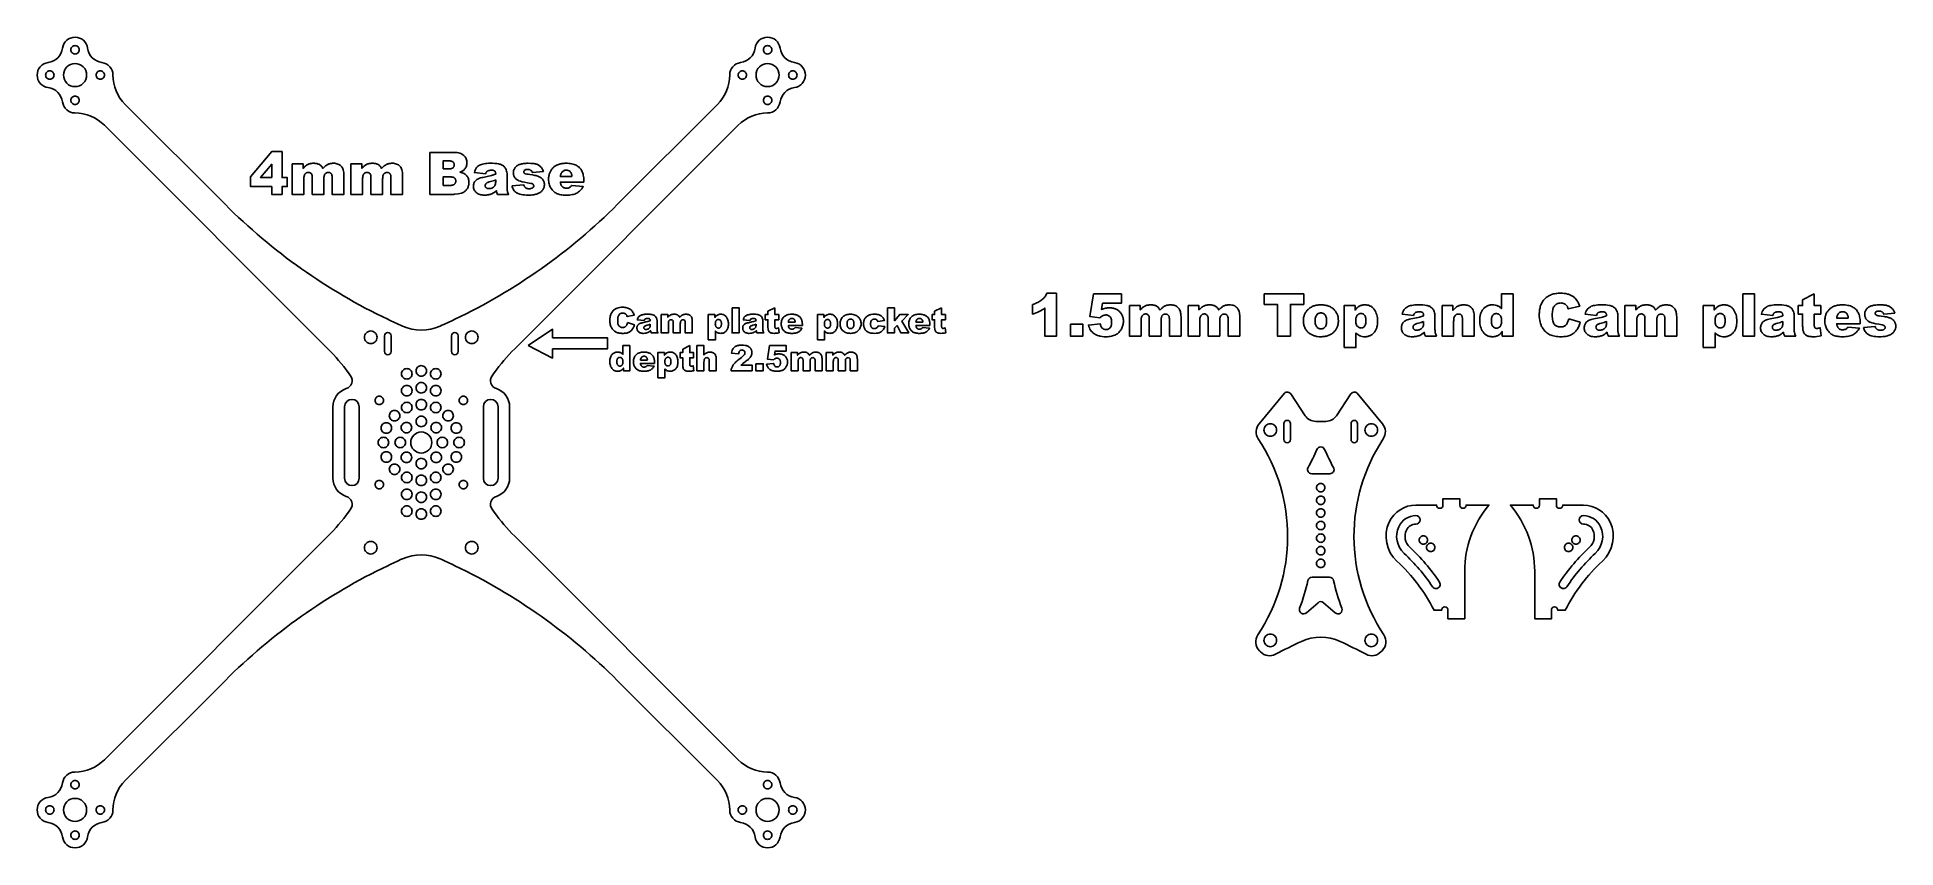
# Model space of a CAD drawing. Extents: x 0 to 442, y 0 to 193.
import ezdxf

# ---------------------------------------------------------------- set-up
doc = ezdxf.new("R2010")
doc.units = 0
doc.layers.get('0').update_dxf_attribs({"linetype": 'CONTINUOUS'})

msp = doc.modelspace()

# ---------------------------------------------------------------- linework, layer by layer
for points in [[(6.43, 2.82, 0.337581), (3, 6.25, -0.874008), (3, 12.2, 0.337581), (6.43, 15.63, -0.373393), (9.38, 18.23, 0.19707), (16.38, 21.15), (69.51, 74.28, 0.037743), (74.42, 80), (74.91, 80.66, 0.513133), (73.88, 83.74, -0.32834), (70.72, 88.04), (70.72, 105.04, -0.32834), (73.88, 109.34, 0.513133), (74.91, 112.42), (74.42, 113.09, 0.037743), (69.51, 118.8), (16.38, 171.93, 0.19707), (9.38, 174.86, -0.373393), (6.43, 177.46, 0.337581), (3, 180.88, -0.874008), (3, 186.83, 0.337581), (6.43, 190.26, -0.874008), (12.38, 190.26, 0.337581), (15.81, 186.83, -0.373393), (18.41, 183.88, 0.19707), (21.33, 176.88), (45.06, 153.15, 0.085184), (83.73, 125.81, 0.006846), (87.26, 124.19, 0.21215), (96.19, 124.19, 0.006846), (99.71, 125.81, 0.085184), (138.38, 153.15), (162.11, 176.88, 0.19707), (165.04, 183.88, -0.373393), (167.64, 186.83, 0.337581), (171.06, 190.26, -0.874008), (177.01, 190.26, 0.337581), (180.44, 186.83, -0.874008), (180.44, 180.88, 0.337581), (177.01, 177.46, -0.373393), (174.06, 174.86, 0.19707), (167.06, 171.93), (113.93, 118.8, 0.037743), (109.02, 113.09), (108.53, 112.42, 0.513133), (109.56, 109.34, -0.32834), (112.72, 105.04), (112.72, 88.04, -0.32834), (109.56, 83.74, 0.513133), (108.53, 80.66), (109.02, 80, 0.037743), (113.93, 74.28), (167.06, 21.15, 0.19707), (174.06, 18.23, -0.373393), (177.01, 15.63, 0.337581), (180.44, 12.2, -0.874008), (180.44, 6.25, 0.337581), (177.01, 2.82, -0.874008), (171.06, 2.82, 0.337581), (167.64, 6.25, -0.373393), (165.04, 9.2, 0.19707), (162.11, 16.2), (138.38, 39.93, 0.085184), (99.71, 67.27, 0.006846), (96.19, 68.9, 0.21215), (87.26, 68.9, 0.006846), (83.73, 67.27, 0.085184), (45.06, 39.93), (21.33, 16.2, 0.19707), (18.41, 9.2, -0.373393), (15.81, 6.25, 0.337581), (12.38, 2.82, -0.874008)], [(9.41, 190.86, 0.414214), (8.41, 189.86, 0.414214), (9.41, 188.86, 0.414214), (10.41, 189.86, 0.414214)], [(174.04, 190.86, 0.414214), (173.04, 189.86, 0.414214), (174.04, 188.86, 0.414214), (175.04, 189.86, 0.414214)], [(9.41, 186.61, 0.414214), (6.66, 183.86, 0.414214), (9.41, 181.11, 0.414214), (12.16, 183.86, 0.414214)], [(174.04, 186.61, 0.414214), (171.29, 183.86, 0.414214), (174.04, 181.11, 0.414214), (176.79, 183.86, 0.414214)], [(3.41, 184.86, 0.414214), (2.41, 183.86, 0.414214), (3.41, 182.86, 0.414214), (4.41, 183.86, 0.414214)], [(15.41, 184.86, 0.414214), (14.41, 183.86, 0.414214), (15.41, 182.86, 0.414214), (16.41, 183.86, 0.414214)], [(168.04, 184.86, 0.414214), (167.04, 183.86, 0.414214), (168.04, 182.86, 0.414214), (169.04, 183.86, 0.414214)], [(180.04, 184.86, 0.414214), (179.04, 183.86, 0.414214), (180.04, 182.86, 0.414214), (181.04, 183.86, 0.414214)], [(9.41, 178.86, 0.414214), (8.41, 177.86, 0.414214), (9.41, 176.86, 0.414214), (10.41, 177.86, 0.414214)], [(174.04, 178.86, 0.414214), (173.04, 177.86, 0.414214), (174.04, 176.86, 0.414214), (175.04, 177.86, 0.414214)], [(79.72, 123.04, 0.414214), (78.22, 121.54, 0.414214), (79.72, 120.04, 0.414214), (81.22, 121.54, 0.414214)], [(82.97, 118.16, 1), (84.52, 118.16), (84.52, 121.92, 1), (82.97, 121.92)], [(98.92, 118.16, 1), (100.47, 118.16), (100.47, 121.92, 1), (98.92, 121.92)], [(103.72, 123.04, 0.414214), (102.22, 121.54, 0.414214), (103.72, 120.04, 0.414214), (105.22, 121.54, 0.414214)], [(88.28, 114.11, 0.414214), (87.03, 112.86, 0.414214), (88.28, 111.61, 0.414214), (89.53, 112.86, 0.414214)], [(91.72, 114.8, 0.414214), (90.47, 113.55, 0.414214), (91.72, 112.3, 0.414214), (92.97, 113.55, 0.414214)], [(91.72, 110.8, 0.414214), (90.47, 109.55, 0.414214), (91.72, 108.3, 0.414214), (92.97, 109.55, 0.414214)], [(95.17, 114.11, 0.414214), (93.92, 112.86, 0.414214), (95.17, 111.61, 0.414214), (96.42, 112.86, 0.414214)], [(73.47, 88.04, 1), (76.97, 88.04), (76.97, 105.04, 1), (73.47, 105.04)], [(81.72, 107.54, 0.414214), (80.72, 106.54, 0.414214), (81.72, 105.54, 0.414214), (82.72, 106.54, 0.414214)], [(88.28, 110.11, 0.414214), (87.03, 108.86, 0.414214), (88.28, 107.61, 0.414214), (89.53, 108.86, 0.414214)], [(88.28, 106.11, 0.414214), (87.03, 104.86, 0.414214), (88.28, 103.61, 0.414214), (89.53, 104.86, 0.414214)], [(91.72, 106.79, 0.414214), (90.47, 105.54, 0.414214), (91.72, 104.29, 0.414214), (92.97, 105.54, 0.414214)], [(95.17, 110.11, 0.414214), (93.92, 108.86, 0.414214), (95.17, 107.61, 0.414214), (96.42, 108.86, 0.414214)], [(95.17, 106.11, 0.414214), (93.92, 104.86, 0.414214), (95.17, 103.61, 0.414214), (96.42, 104.86, 0.414214)], [(101.72, 107.54, 0.414214), (100.72, 106.54, 0.414214), (101.72, 105.54, 0.414214), (102.72, 106.54, 0.414214)], [(106.47, 88.04, 1), (109.97, 88.04), (109.97, 105.04, 1), (106.47, 105.04)], [(291.26, 46.76, 0.32853), (294.78, 46.22, -0.013223), (300.95, 49.26, -0.219107), (310.15, 49.26, -0.013223), (316.32, 46.22, 0.32853), (319.84, 46.76), (320.16, 47.07, 0.357805), (320.53, 50.86, -0.301905), (320.41, 97.44, 0.330544), (320.21, 101.01), (314.17, 108.28, 0.447382), (312.69, 108.07), (309.25, 102.9, -0.250857), (306.75, 101.56), (304.35, 101.56, -0.250857), (301.85, 102.9), (298.41, 108.07, 0.447382), (296.93, 108.28), (290.89, 101.01, 0.330544), (290.7, 97.44, -0.301905), (290.57, 50.86, 0.357805), (290.95, 47.07)], [(85.36, 104.16, 0.414214), (84.11, 102.91, 0.414214), (85.36, 101.66, 0.414214), (86.61, 102.91, 0.414214)], [(91.72, 102.79, 0.414214), (90.47, 101.54, 0.414214), (91.72, 100.29, 0.414214), (92.97, 101.54, 0.414214)], [(98.09, 104.16, 0.414214), (96.84, 102.91, 0.414214), (98.09, 101.66, 0.414214), (99.34, 102.91, 0.414214)], [(296.8, 97.27, 1), (298.35, 97.27), (298.35, 101.03, 1), (296.8, 101.03)], [(312.75, 97.27, 1), (314.3, 97.27), (314.3, 101.03, 1), (312.75, 101.03)], [(82.72, 97.79, 0.414214), (81.47, 96.54, 0.414214), (82.72, 95.29, 0.414214), (83.97, 96.54, 0.414214)], [(83.41, 101.24, 0.414214), (82.16, 99.99, 0.414214), (83.41, 98.74, 0.414214), (84.66, 99.99, 0.414214)], [(86.72, 97.79, 0.414214), (85.47, 96.54, 0.414214), (86.72, 95.29, 0.414214), (87.97, 96.54, 0.414214)], [(88.19, 101.33, 0.414214), (86.94, 100.08, 0.414214), (88.19, 98.83, 0.414214), (89.44, 100.08, 0.414214)], [(91.72, 99.04, 0.414214), (89.22, 96.54, 0.414214), (91.72, 94.04, 0.414214), (94.22, 96.54, 0.414214)], [(95.26, 101.33, 0.414214), (94.01, 100.08, 0.414214), (95.26, 98.83, 0.414214), (96.51, 100.08, 0.414214)], [(96.72, 97.79, 0.414214), (95.47, 96.54, 0.414214), (96.72, 95.29, 0.414214), (97.97, 96.54, 0.414214)], [(100.04, 101.24, 0.414214), (98.79, 99.99, 0.414214), (100.04, 98.74, 0.414214), (101.29, 99.99, 0.414214)], [(100.72, 97.79, 0.414214), (99.47, 96.54, 0.414214), (100.72, 95.29, 0.414214), (101.97, 96.54, 0.414214)], [(293.55, 101.01, 0.414214), (292.05, 99.51, 0.414214), (293.55, 98.01, 0.414214), (295.05, 99.51, 0.414214)], [(317.55, 101.01, 0.414214), (316.05, 99.51, 0.414214), (317.55, 98.01, 0.414214), (319.05, 99.51, 0.414214)], [(83.41, 94.35, 0.414214), (82.16, 93.1, 0.414214), (83.41, 91.85, 0.414214), (84.66, 93.1, 0.414214)], [(88.19, 94.26, 0.414214), (86.94, 93.01, 0.414214), (88.19, 91.76, 0.414214), (89.44, 93.01, 0.414214)], [(91.72, 92.79, 0.414214), (90.47, 91.54, 0.414214), (91.72, 90.29, 0.414214), (92.97, 91.54, 0.414214)], [(95.26, 94.26, 0.414214), (94.01, 93.01, 0.414214), (95.26, 91.76, 0.414214), (96.51, 93.01, 0.414214)], [(100.04, 94.35, 0.414214), (98.79, 93.1, 0.414214), (100.04, 91.85, 0.414214), (101.29, 93.1, 0.414214)], [(303.4, 89.11), (307.7, 89.11, 0.568761), (308.58, 90.58, -0.020455), (306.47, 94.89, 0.651509), (304.64, 94.89, -0.020455), (302.52, 90.58, 0.568761)], [(85.36, 91.43, 0.414214), (84.11, 90.18, 0.414214), (85.36, 88.93, 0.414214), (86.61, 90.18, 0.414214)], [(88.28, 89.48, 0.414214), (87.03, 88.23, 0.414214), (88.28, 86.98, 0.414214), (89.53, 88.23, 0.414214)], [(91.72, 88.79, 0.414214), (90.47, 87.54, 0.414214), (91.72, 86.29, 0.414214), (92.97, 87.54, 0.414214)], [(95.17, 89.48, 0.414214), (93.92, 88.23, 0.414214), (95.17, 86.98, 0.414214), (96.42, 88.23, 0.414214)], [(98.09, 91.43, 0.414214), (96.84, 90.18, 0.414214), (98.09, 88.93, 0.414214), (99.34, 90.18, 0.414214)], [(81.72, 87.54, 0.414214), (80.72, 86.54, 0.414214), (81.72, 85.54, 0.414214), (82.72, 86.54, 0.414214)], [(88.28, 85.48, 0.414214), (87.03, 84.23, 0.414214), (88.28, 82.98, 0.414214), (89.53, 84.23, 0.414214)], [(91.72, 84.79, 0.414214), (90.47, 83.54, 0.414214), (91.72, 82.29, 0.414214), (92.97, 83.54, 0.414214)], [(95.17, 85.48, 0.414214), (93.92, 84.23, 0.414214), (95.17, 82.98, 0.414214), (96.42, 84.23, 0.414214)], [(101.72, 87.54, 0.414214), (100.72, 86.54, 0.414214), (101.72, 85.54, 0.414214), (102.72, 86.54, 0.414214)], [(305.55, 86.81, 0.414214), (304.55, 85.81, 0.414214), (305.55, 84.81, 0.414214), (306.55, 85.81, 0.414214)], [(88.28, 81.48, 0.414214), (87.03, 80.23, 0.414214), (88.28, 78.98, 0.414214), (89.53, 80.23, 0.414214)], [(91.72, 80.79, 0.414214), (90.47, 79.54, 0.414214), (91.72, 78.29, 0.414214), (92.97, 79.54, 0.414214)], [(95.17, 81.48, 0.414214), (93.92, 80.23, 0.414214), (95.17, 78.98, 0.414214), (96.42, 80.23, 0.414214)], [(305.55, 83.81, 0.414214), (304.55, 82.81, 0.414214), (305.55, 81.81, 0.414214), (306.55, 82.81, 0.414214)], [(305.55, 80.81, 0.414214), (304.55, 79.81, 0.414214), (305.55, 78.81, 0.414214), (306.55, 79.81, 0.414214)], [(323.65, 68.36, -0.089948), (332.47, 56.66), (334.27, 56.66, -0.450567), (335.01, 57.5, -0.450567), (335.76, 56.66), (335.76, 54.66), (339.76, 54.66), (339.76, 65.95, -0.177847), (345.53, 81.66), (340.09, 81.66, -1), (338.59, 81.66), (338.59, 83.16), (334.59, 83.16), (334.59, 81.66, -1), (333.09, 81.66), (328.17, 81.66, 0.292609), (321.81, 77.59, 0.325117)], [(372.5, 68.36, 0.089948), (363.68, 56.66), (361.88, 56.66, 0.450567), (361.14, 57.5, 0.450567), (360.4, 56.66), (360.4, 54.66), (356.4, 54.66), (356.4, 65.95, 0.177847), (350.63, 81.66), (356.06, 81.66, 1), (357.56, 81.66), (357.56, 83.16), (361.56, 83.16), (361.56, 81.66, 1), (363.06, 81.66), (367.99, 81.66, -0.292609), (374.34, 77.59, -0.325117)], [(305.55, 77.81, 0.414214), (304.55, 76.81, 0.414214), (305.55, 75.81, 0.414214), (306.55, 76.81, 0.414214)], [(325.34, 70.2, -0.059987), (332.1, 62.27, 1), (333.76, 63.38, 0.059987), (326.7, 71.67, -0.325117), (325.9, 75.71, -0.292609), (328.17, 77.16, 1), (328.17, 79.16, 0.292609), (324.08, 76.54, 0.325117)], [(370.81, 70.2, 0.059987), (364.06, 62.27, -1), (362.39, 63.38, -0.059987), (369.45, 71.67, 0.325117), (370.26, 75.71, 0.292609), (367.99, 77.16, -1), (367.99, 79.16, -0.292609), (372.07, 76.54, -0.325117)], [(79.72, 73.04, 0.414214), (78.22, 71.54, 0.414214), (79.72, 70.04, 0.414214), (81.22, 71.54, 0.414214)], [(103.72, 73.04, 0.414214), (102.22, 71.54, 0.414214), (103.72, 70.04, 0.414214), (105.22, 71.54, 0.414214)], [(305.55, 74.81, 0.414214), (304.55, 73.81, 0.414214), (305.55, 72.81, 0.414214), (306.55, 73.81, 0.414214)], [(305.55, 71.81, 0.414214), (304.55, 70.81, 0.414214), (305.55, 69.81, 0.414214), (306.55, 70.81, 0.414214)], [(329.94, 74.37, 0.414214), (328.94, 73.37, 0.414214), (329.94, 72.37, 0.414214), (330.94, 73.37, 0.414214)], [(331.69, 72.62, 0.414214), (330.69, 71.62, 0.414214), (331.69, 70.62, 0.414214), (332.69, 71.62, 0.414214)], [(364.46, 72.62, -0.414214), (365.46, 71.62, -0.414214), (364.46, 70.62, -0.414214), (363.46, 71.62, -0.414214)], [(366.21, 74.37, -0.414214), (367.21, 73.37, -0.414214), (366.21, 72.37, -0.414214), (365.21, 73.37, -0.414214)], [(305.55, 68.81, 0.414214), (304.55, 67.81, 0.414214), (305.55, 66.81, 0.414214), (306.55, 67.81, 0.414214)], [(300.53, 57.16, 0.781466), (302.12, 56.05), (304.89, 58.48, -0.376011), (306.21, 58.48), (308.98, 56.05, 0.781466), (310.57, 57.16, -0.035744), (308.6, 63.73, 0.351059), (307.62, 64.51), (303.48, 64.51, 0.351059), (302.5, 63.73, -0.035744)], [(293.55, 51.01, 0.414214), (292.05, 49.51, 0.414214), (293.55, 48.01, 0.414214), (295.05, 49.51, 0.414214)], [(317.55, 51.01, 0.414214), (316.05, 49.51, 0.414214), (317.55, 48.01, 0.414214), (319.05, 49.51, 0.414214)], [(9.41, 16.23, 0.414214), (8.41, 15.23, 0.414214), (9.41, 14.23, 0.414214), (10.41, 15.23, 0.414214)], [(174.04, 16.23, 0.414214), (173.04, 15.23, 0.414214), (174.04, 14.23, 0.414214), (175.04, 15.23, 0.414214)], [(3.41, 10.23, 0.414214), (2.41, 9.23, 0.414214), (3.41, 8.23, 0.414214), (4.41, 9.23, 0.414214)], [(9.41, 11.98, 0.414214), (6.66, 9.23, 0.414214), (9.41, 6.48, 0.414214), (12.16, 9.23, 0.414214)], [(15.41, 10.23, 0.414214), (14.41, 9.23, 0.414214), (15.41, 8.23, 0.414214), (16.41, 9.23, 0.414214)], [(168.04, 10.23, 0.414214), (167.04, 9.23, 0.414214), (168.04, 8.23, 0.414214), (169.04, 9.23, 0.414214)], [(174.04, 11.98, 0.414214), (171.29, 9.23, 0.414214), (174.04, 6.48, 0.414214), (176.79, 9.23, 0.414214)], [(180.04, 10.23, 0.414214), (179.04, 9.23, 0.414214), (180.04, 8.23, 0.414214), (181.04, 9.23, 0.414214)], [(9.41, 4.23, 0.414214), (8.41, 3.23, 0.414214), (9.41, 2.23, 0.414214), (10.41, 3.23, 0.414214)], [(174.04, 4.23, 0.414214), (173.04, 3.23, 0.414214), (174.04, 2.23, 0.414214), (175.04, 3.23, 0.414214)]]:
    msp.add_lwpolyline(points, format="xyb", close=True)
for points in [[(56.19, 157.36), (51.13, 157.36), (51.13, 159.64), (56.19, 165.66), (58.62, 165.66), (58.62, 159.51), (59.87, 159.51), (59.87, 157.36), (58.62, 157.36), (58.62, 155.49), (56.19, 155.49)], [(93.79, 165.49), (99.58, 165.49), (99.93, 165.48), (100.26, 165.44), (100.57, 165.39), (100.86, 165.31), (101.12, 165.21), (101.37, 165.09), (101.48, 165.02), (101.59, 164.94), (101.7, 164.86), (101.8, 164.77), (101.98, 164.59), (102.14, 164.39), (102.27, 164.19), (102.38, 163.97), (102.46, 163.74), (102.52, 163.51), (102.56, 163.26), (102.57, 163), (102.56, 162.78), (102.54, 162.57), (102.49, 162.37), (102.43, 162.17), (102.36, 161.99), (102.26, 161.81), (102.15, 161.64), (102.02, 161.48), (101.92, 161.37), (101.81, 161.28), (101.7, 161.19), (101.57, 161.1), (101.43, 161.02), (101.28, 160.94), (101.11, 160.87), (100.94, 160.81), (101.2, 160.74), (101.45, 160.66), (101.67, 160.56), (101.88, 160.46), (102.07, 160.34), (102.24, 160.21), (102.39, 160.07), (102.53, 159.92), (102.65, 159.76), (102.75, 159.58), (102.84, 159.4), (102.91, 159.21), (102.96, 159), (103, 158.79), (103.03, 158.57), (103.04, 158.33), (103.03, 158.14), (103.01, 157.95), (102.99, 157.77), (102.95, 157.59), (102.89, 157.42), (102.83, 157.25), (102.76, 157.09), (102.67, 156.93), (102.58, 156.78), (102.48, 156.64), (102.37, 156.51), (102.25, 156.38), (102.12, 156.26), (101.98, 156.15), (101.84, 156.05), (101.69, 155.95), (101.58, 155.9), (101.47, 155.85), (101.34, 155.8), (101.2, 155.76), (100.88, 155.68), (100.51, 155.62), (99.64, 155.52), (99.34, 155.5), (99.13, 155.49), (93.79, 155.49)], [(56.19, 159.51), (56.19, 162.66), (53.52, 159.51)], [(61.02, 162.73), (63.62, 162.73), (63.62, 161.68), (63.76, 161.83), (63.9, 161.98), (64.04, 162.12), (64.18, 162.24), (64.32, 162.35), (64.46, 162.45), (64.6, 162.54), (64.75, 162.62), (64.89, 162.68), (65.05, 162.74), (65.21, 162.79), (65.38, 162.83), (65.55, 162.86), (65.73, 162.88), (65.92, 162.89), (66.12, 162.9), (66.33, 162.89), (66.53, 162.88), (66.72, 162.85), (66.9, 162.82), (67.07, 162.78), (67.22, 162.72), (67.36, 162.66), (67.5, 162.59), (67.62, 162.51), (67.74, 162.42), (67.85, 162.32), (67.96, 162.21), (68.06, 162.09), (68.15, 161.96), (68.24, 161.82), (68.32, 161.68), (68.64, 162), (68.8, 162.14), (68.95, 162.27), (69.09, 162.38), (69.24, 162.48), (69.38, 162.57), (69.51, 162.64), (69.65, 162.7), (69.8, 162.75), (69.95, 162.8), (70.12, 162.83), (70.29, 162.86), (70.46, 162.88), (70.65, 162.89), (70.84, 162.9), (71.13, 162.89), (71.39, 162.85), (71.64, 162.8), (71.88, 162.72), (72.1, 162.63), (72.3, 162.51), (72.49, 162.37), (72.66, 162.2), (72.74, 162.11), (72.81, 162.02), (72.88, 161.92), (72.95, 161.81), (73.06, 161.57), (73.15, 161.32), (73.22, 161.03), (73.27, 160.73), (73.31, 160.39), (73.32, 160.04), (73.32, 155.49), (70.53, 155.49), (70.53, 159.62), (70.52, 159.84), (70.48, 160.04), (70.46, 160.13), (70.43, 160.21), (70.39, 160.28), (70.34, 160.35), (70.27, 160.43), (70.19, 160.51), (70.11, 160.57), (70.03, 160.63), (69.94, 160.67), (69.85, 160.7), (69.75, 160.71), (69.65, 160.72), (69.53, 160.71), (69.42, 160.7), (69.31, 160.67), (69.21, 160.63), (69.11, 160.58), (69.02, 160.52), (68.94, 160.45), (68.86, 160.37), (68.79, 160.27), (68.73, 160.16), (68.68, 160.04), (68.64, 159.9), (68.6, 159.75), (68.58, 159.59), (68.57, 159.42), (68.56, 159.23), (68.56, 155.49), (65.78, 155.49), (65.78, 159.48), (65.77, 159.7), (65.76, 159.88), (65.75, 160.02), (65.72, 160.13), (65.67, 160.26), (65.6, 160.37), (65.52, 160.48), (65.42, 160.57), (65.3, 160.64), (65.18, 160.69), (65.04, 160.72), (64.9, 160.73), (64.78, 160.73), (64.67, 160.71), (64.57, 160.68), (64.47, 160.64), (64.37, 160.59), (64.28, 160.53), (64.19, 160.46), (64.11, 160.37), (64.04, 160.27), (63.98, 160.16), (63.93, 160.04), (63.88, 159.89), (63.85, 159.74), (63.83, 159.57), (63.81, 159.38), (63.81, 159.19), (63.81, 155.49), (61.02, 155.49)], [(74.99, 162.73), (77.59, 162.73), (77.59, 161.68), (77.73, 161.83), (77.87, 161.98), (78.01, 162.12), (78.15, 162.24), (78.29, 162.35), (78.43, 162.45), (78.57, 162.54), (78.72, 162.62), (78.86, 162.68), (79.02, 162.74), (79.18, 162.79), (79.35, 162.83), (79.52, 162.86), (79.7, 162.88), (79.89, 162.89), (80.09, 162.9), (80.3, 162.89), (80.5, 162.88), (80.69, 162.85), (80.87, 162.82), (81.04, 162.78), (81.19, 162.72), (81.33, 162.66), (81.47, 162.59), (81.59, 162.51), (81.71, 162.42), (81.82, 162.32), (81.93, 162.21), (82.03, 162.09), (82.12, 161.96), (82.21, 161.82), (82.29, 161.68), (82.61, 162), (82.77, 162.14), (82.92, 162.27), (83.06, 162.38), (83.21, 162.48), (83.35, 162.57), (83.48, 162.64), (83.62, 162.7), (83.77, 162.75), (83.92, 162.8), (84.09, 162.83), (84.26, 162.86), (84.43, 162.88), (84.62, 162.89), (84.81, 162.9), (85.1, 162.89), (85.36, 162.85), (85.61, 162.8), (85.85, 162.72), (86.07, 162.63), (86.27, 162.51), (86.46, 162.37), (86.63, 162.2), (86.71, 162.11), (86.78, 162.02), (86.85, 161.92), (86.92, 161.81), (87.03, 161.57), (87.12, 161.32), (87.19, 161.03), (87.24, 160.73), (87.28, 160.39), (87.29, 160.04), (87.29, 155.49), (84.5, 155.49), (84.5, 159.62), (84.49, 159.84), (84.45, 160.04), (84.43, 160.13), (84.4, 160.21), (84.36, 160.28), (84.31, 160.35), (84.24, 160.43), (84.16, 160.51), (84.08, 160.57), (84, 160.63), (83.91, 160.67), (83.82, 160.7), (83.72, 160.71), (83.62, 160.72), (83.5, 160.71), (83.39, 160.7), (83.28, 160.67), (83.18, 160.63), (83.08, 160.58), (82.99, 160.52), (82.91, 160.45), (82.83, 160.37), (82.76, 160.27), (82.7, 160.16), (82.65, 160.04), (82.61, 159.9), (82.57, 159.75), (82.55, 159.59), (82.54, 159.42), (82.53, 159.23), (82.53, 155.49), (79.75, 155.49), (79.75, 159.48), (79.74, 159.7), (79.73, 159.88), (79.72, 160.02), (79.69, 160.13), (79.64, 160.26), (79.57, 160.37), (79.49, 160.48), (79.39, 160.57), (79.27, 160.64), (79.15, 160.69), (79.01, 160.72), (78.87, 160.73), (78.75, 160.73), (78.64, 160.71), (78.54, 160.68), (78.44, 160.64), (78.34, 160.59), (78.25, 160.53), (78.16, 160.46), (78.08, 160.37), (78.01, 160.27), (77.95, 160.16), (77.9, 160.04), (77.85, 159.89), (77.82, 159.74), (77.8, 159.57), (77.78, 159.38), (77.78, 159.19), (77.78, 155.49), (74.99, 155.49)], [(96.91, 161.57), (98.25, 161.57), (98.43, 161.57), (98.59, 161.58), (98.73, 161.6), (98.87, 161.63), (98.99, 161.66), (99.09, 161.71), (99.18, 161.76), (99.26, 161.82), (99.33, 161.88), (99.38, 161.95), (99.43, 162.03), (99.47, 162.12), (99.5, 162.21), (99.53, 162.31), (99.54, 162.42), (99.54, 162.53), (99.54, 162.64), (99.53, 162.74), (99.5, 162.84), (99.47, 162.92), (99.43, 163.01), (99.38, 163.08), (99.33, 163.15), (99.26, 163.22), (99.18, 163.27), (99.09, 163.32), (98.99, 163.37), (98.87, 163.4), (98.74, 163.43), (98.6, 163.45), (98.44, 163.46), (98.27, 163.46), (96.91, 163.46)], [(96.91, 157.64), (98.49, 157.64), (98.68, 157.64), (98.86, 157.65), (99.02, 157.68), (99.17, 157.71), (99.3, 157.75), (99.42, 157.8), (99.52, 157.85), (99.61, 157.92), (99.69, 157.99), (99.75, 158.07), (99.81, 158.16), (99.86, 158.25), (99.89, 158.35), (99.92, 158.45), (99.93, 158.56), (99.94, 158.68), (99.93, 158.79), (99.92, 158.89), (99.89, 158.99), (99.86, 159.08), (99.81, 159.17), (99.76, 159.25), (99.69, 159.32), (99.62, 159.39), (99.53, 159.46), (99.42, 159.51), (99.3, 159.56), (99.17, 159.6), (99.02, 159.63), (98.85, 159.65), (98.67, 159.66), (98.48, 159.66), (96.91, 159.66)], [(107, 160.39), (104.35, 160.67), (104.43, 161), (104.53, 161.29), (104.59, 161.42), (104.65, 161.54), (104.71, 161.66), (104.78, 161.76), (104.85, 161.86), (104.94, 161.95), (105.03, 162.04), (105.12, 162.13), (105.34, 162.3), (105.59, 162.45), (105.8, 162.55), (106.05, 162.64), (106.33, 162.72), (106.64, 162.78), (106.99, 162.83), (107.34, 162.87), (107.71, 162.89), (108.09, 162.9), (108.68, 162.89), (109.22, 162.86), (109.69, 162.82), (110.1, 162.76), (110.28, 162.72), (110.46, 162.67), (110.63, 162.61), (110.79, 162.54), (110.94, 162.46), (111.09, 162.38), (111.23, 162.28), (111.36, 162.17), (111.44, 162.09), (111.53, 162), (111.6, 161.91), (111.68, 161.8), (111.74, 161.69), (111.81, 161.57), (111.92, 161.3), (112.01, 161.03), (112.07, 160.75), (112.11, 160.49), (112.12, 160.23), (112.12, 157.03), (112.13, 156.79), (112.14, 156.57), (112.16, 156.39), (112.19, 156.23), (112.23, 156.07), (112.29, 155.9), (112.37, 155.7), (112.47, 155.49), (109.86, 155.49), (109.73, 155.73), (109.66, 155.91), (109.61, 156.1), (109.56, 156.38), (109.29, 156.13), (109.02, 155.92), (108.88, 155.84), (108.75, 155.76), (108.61, 155.69), (108.48, 155.62), (108.29, 155.55), (108.1, 155.49), (107.89, 155.44), (107.68, 155.4), (107.47, 155.37), (107.24, 155.34), (107.01, 155.33), (106.77, 155.32), (106.45, 155.33), (106.16, 155.36), (105.88, 155.41), (105.63, 155.47), (105.39, 155.56), (105.17, 155.66), (104.98, 155.78), (104.8, 155.92), (104.64, 156.08), (104.51, 156.24), (104.39, 156.41), (104.3, 156.6), (104.22, 156.78), (104.17, 156.98), (104.14, 157.19), (104.13, 157.41), (104.13, 157.61), (104.16, 157.8), (104.2, 157.98), (104.25, 158.16), (104.32, 158.32), (104.4, 158.48), (104.5, 158.62), (104.61, 158.76), (104.75, 158.89), (104.9, 159.01), (105.09, 159.12), (105.3, 159.23), (105.54, 159.32), (105.8, 159.41), (106.09, 159.48), (106.4, 159.55), (107.69, 159.82), (108.12, 159.92), (108.42, 159.99), (108.9, 160.14), (109.41, 160.32), (109.39, 160.56), (109.38, 160.67), (109.35, 160.76), (109.32, 160.84), (109.29, 160.92), (109.25, 160.98), (109.2, 161.04), (109.14, 161.09), (109.07, 161.13), (108.99, 161.17), (108.9, 161.19), (108.81, 161.22), (108.7, 161.23), (108.45, 161.25), (108.13, 161.23), (107.99, 161.21), (107.86, 161.19), (107.73, 161.16), (107.62, 161.12), (107.52, 161.08), (107.43, 161.03), (107.36, 160.98), (107.3, 160.92), (107.24, 160.86), (107.19, 160.78), (107.09, 160.6)], [(113.3, 157.5), (116.05, 157.76), (116.14, 157.53), (116.2, 157.43), (116.26, 157.34), (116.32, 157.26), (116.38, 157.18), (116.45, 157.11), (116.53, 157.06), (116.61, 157.01), (116.69, 156.96), (116.79, 156.93), (116.89, 156.9), (116.99, 156.88), (117.1, 156.86), (117.35, 156.85), (117.48, 156.85), (117.61, 156.86), (117.73, 156.88), (117.84, 156.91), (117.95, 156.94), (118.04, 156.98), (118.13, 157.03), (118.21, 157.08), (118.32, 157.18), (118.36, 157.23), (118.39, 157.28), (118.42, 157.34), (118.44, 157.4), (118.45, 157.46), (118.45, 157.53), (118.45, 157.6), (118.43, 157.67), (118.41, 157.73), (118.37, 157.79), (118.33, 157.85), (118.28, 157.9), (118.21, 157.95), (118.14, 157.99), (117.98, 158.05), (117.73, 158.12), (117.38, 158.19), (116.94, 158.28), (116.28, 158.4), (115.72, 158.52), (115.27, 158.63), (114.94, 158.74), (114.8, 158.8), (114.67, 158.87), (114.54, 158.95), (114.42, 159.03), (114.3, 159.13), (114.19, 159.23), (114.09, 159.35), (113.99, 159.47), (113.9, 159.6), (113.82, 159.73), (113.75, 159.87), (113.7, 160.02), (113.66, 160.16), (113.63, 160.32), (113.61, 160.47), (113.6, 160.63), (113.61, 160.81), (113.63, 160.98), (113.66, 161.14), (113.71, 161.3), (113.76, 161.45), (113.84, 161.6), (113.92, 161.73), (114.02, 161.87), (114.13, 161.99), (114.25, 162.11), (114.37, 162.22), (114.51, 162.32), (114.66, 162.41), (114.82, 162.5), (114.99, 162.57), (115.16, 162.64), (115.35, 162.7), (115.56, 162.75), (115.78, 162.8), (116.02, 162.83), (116.27, 162.86), (116.54, 162.88), (116.82, 162.89), (117.12, 162.9), (117.73, 162.88), (118, 162.87), (118.25, 162.85), (118.48, 162.82), (118.68, 162.78), (118.87, 162.74), (119.04, 162.7), (119.19, 162.65), (119.33, 162.59), (119.47, 162.52), (119.6, 162.45), (119.73, 162.37), (119.85, 162.28), (119.96, 162.19), (120.07, 162.08), (120.17, 161.98), (120.26, 161.86), (120.36, 161.73), (120.44, 161.6), (120.53, 161.45), (120.61, 161.3), (120.68, 161.13), (120.75, 160.96), (118.12, 160.7), (118.06, 160.86), (117.98, 161), (117.89, 161.12), (117.78, 161.21), (117.69, 161.26), (117.6, 161.31), (117.51, 161.34), (117.42, 161.38), (117.31, 161.4), (117.21, 161.42), (116.99, 161.43), (116.77, 161.42), (116.58, 161.39), (116.42, 161.34), (116.36, 161.3), (116.3, 161.26), (116.21, 161.17), (116.14, 161.08), (116.1, 160.97), (116.09, 160.86), (116.09, 160.79), (116.1, 160.73), (116.12, 160.68), (116.15, 160.62), (116.19, 160.58), (116.24, 160.53), (116.29, 160.49), (116.36, 160.46), (116.44, 160.42), (116.53, 160.39), (116.79, 160.33), (117.13, 160.27), (117.54, 160.21), (118.19, 160.12), (118.48, 160.08), (118.75, 160.02), (119, 159.97), (119.22, 159.91), (119.42, 159.84), (119.6, 159.77), (119.77, 159.7), (119.92, 159.62), (120.07, 159.53), (120.2, 159.44), (120.33, 159.33), (120.44, 159.22), (120.54, 159.1), (120.64, 158.98), (120.72, 158.85), (120.79, 158.71), (120.86, 158.57), (120.91, 158.43), (120.95, 158.29), (120.97, 158.14), (120.99, 157.99), (121, 157.84), (120.99, 157.68), (120.97, 157.53), (120.94, 157.37), (120.9, 157.22), (120.85, 157.07), (120.78, 156.92), (120.71, 156.77), (120.62, 156.62), (120.52, 156.47), (120.4, 156.34), (120.27, 156.21), (120.13, 156.09), (119.97, 155.97), (119.8, 155.87), (119.62, 155.77), (119.42, 155.68), (119.21, 155.59), (118.98, 155.52), (118.73, 155.46), (118.46, 155.41), (118.17, 155.37), (117.87, 155.35), (117.55, 155.33), (117.2, 155.32), (116.73, 155.33), (116.28, 155.36), (115.88, 155.4), (115.5, 155.47), (115.17, 155.55), (114.87, 155.64), (114.73, 155.7), (114.6, 155.76), (114.49, 155.82), (114.38, 155.89), (114.18, 156.04), (113.99, 156.2), (113.83, 156.38), (113.68, 156.58), (113.56, 156.79), (113.45, 157.01), (113.36, 157.25)], [(130.36, 158.42), (124.8, 158.42), (124.82, 158.26), (124.85, 158.11), (124.88, 157.97), (124.92, 157.84), (124.97, 157.72), (125.03, 157.61), (125.09, 157.51), (125.16, 157.43), (125.26, 157.32), (125.37, 157.22), (125.49, 157.14), (125.62, 157.07), (125.76, 157.02), (125.9, 156.98), (126.05, 156.96), (126.21, 156.95), (126.41, 156.97), (126.61, 157.01), (126.8, 157.07), (126.99, 157.16), (127.1, 157.24), (127.22, 157.34), (127.34, 157.47), (127.47, 157.62), (130.21, 157.36), (130.04, 157.1), (129.88, 156.86), (129.7, 156.63), (129.51, 156.43), (129.32, 156.24), (129.12, 156.07), (128.91, 155.93), (128.69, 155.8), (128.46, 155.69), (128.2, 155.59), (127.92, 155.51), (127.61, 155.44), (127.28, 155.39), (126.93, 155.35), (126.55, 155.33), (126.15, 155.32), (125.8, 155.33), (125.47, 155.35), (125.15, 155.38), (124.86, 155.43), (124.59, 155.48), (124.33, 155.55), (124.1, 155.64), (123.88, 155.73), (123.68, 155.84), (123.49, 155.96), (123.3, 156.1), (123.13, 156.26), (122.96, 156.42), (122.8, 156.61), (122.65, 156.81), (122.51, 157.02), (122.39, 157.25), (122.28, 157.48), (122.18, 157.73), (122.11, 157.98), (122.05, 158.25), (122.01, 158.52), (121.98, 158.8), (121.97, 159.1), (121.98, 159.31), (121.99, 159.51), (122.01, 159.71), (122.04, 159.91), (122.08, 160.1), (122.12, 160.28), (122.18, 160.46), (122.24, 160.63), (122.32, 160.8), (122.4, 160.97), (122.49, 161.13), (122.58, 161.28), (122.69, 161.43), (122.8, 161.57), (122.93, 161.71), (123.06, 161.85), (123.2, 161.97), (123.34, 162.09), (123.5, 162.2), (123.66, 162.31), (123.82, 162.4), (123.99, 162.49), (124.17, 162.56), (124.35, 162.63), (124.55, 162.7), (124.74, 162.75), (124.95, 162.79), (125.16, 162.83), (125.37, 162.86), (125.6, 162.88), (125.83, 162.89), (126.06, 162.9), (126.44, 162.89), (126.8, 162.87), (127.14, 162.83), (127.46, 162.78), (127.75, 162.71), (128.03, 162.63), (128.28, 162.54), (128.52, 162.43), (128.74, 162.3), (128.94, 162.16), (129.14, 162.01), (129.31, 161.85), (129.48, 161.67), (129.63, 161.48), (129.77, 161.28), (129.89, 161.06), (130, 160.83), (130.1, 160.58), (130.18, 160.32), (130.24, 160.03), (130.3, 159.73), (130.33, 159.42), (130.35, 159.08), (130.36, 158.74)], [(127.54, 159.75), (127.51, 159.95), (127.48, 160.13), (127.44, 160.29), (127.39, 160.44), (127.33, 160.58), (127.26, 160.7), (127.19, 160.81), (127.1, 160.9), (127.01, 160.99), (126.92, 161.06), (126.81, 161.12), (126.7, 161.17), (126.58, 161.2), (126.45, 161.23), (126.32, 161.25), (126.18, 161.25), (126.02, 161.24), (125.87, 161.22), (125.72, 161.18), (125.59, 161.12), (125.46, 161.05), (125.34, 160.96), (125.23, 160.85), (125.12, 160.73), (125.06, 160.64), (125.01, 160.54), (124.96, 160.44), (124.92, 160.32), (124.88, 160.19), (124.85, 160.06), (124.8, 159.75)], [(109.41, 158.93), (109.12, 158.83), (108.82, 158.73), (108.21, 158.56), (107.83, 158.45), (107.52, 158.34), (107.4, 158.29), (107.29, 158.23), (107.21, 158.18), (107.14, 158.12), (107.04, 158), (106.97, 157.88), (106.92, 157.75), (106.91, 157.61), (106.92, 157.45), (106.94, 157.38), (106.97, 157.31), (107, 157.25), (107.04, 157.19), (107.09, 157.13), (107.14, 157.07), (107.2, 157.03), (107.27, 156.98), (107.34, 156.95), (107.42, 156.92), (107.51, 156.9), (107.6, 156.88), (107.81, 156.87), (108.04, 156.88), (108.26, 156.92), (108.47, 156.99), (108.67, 157.09), (108.86, 157.21), (109.01, 157.34), (109.14, 157.48), (109.19, 157.56), (109.24, 157.64), (109.31, 157.81), (109.37, 158.01), (109.4, 158.24), (109.41, 158.48)], [(140.76, 125.03), (142.38, 124.54), (142.34, 124.37), (142.29, 124.21), (142.24, 124.06), (142.17, 123.91), (142.11, 123.77), (142.03, 123.64), (141.95, 123.52), (141.87, 123.4), (141.78, 123.29), (141.68, 123.18), (141.58, 123.09), (141.47, 123), (141.36, 122.91), (141.25, 122.84), (141.12, 122.77), (141, 122.71), (140.86, 122.65), (140.72, 122.6), (140.56, 122.56), (140.4, 122.53), (140.23, 122.51), (140.05, 122.49), (139.86, 122.48), (139.67, 122.47), (139.43, 122.48), (139.2, 122.49), (138.98, 122.51), (138.78, 122.54), (138.58, 122.58), (138.4, 122.63), (138.23, 122.69), (138.07, 122.76), (137.92, 122.84), (137.77, 122.93), (137.63, 123.03), (137.49, 123.15), (137.36, 123.28), (137.23, 123.43), (137.11, 123.59), (137, 123.76), (136.89, 123.94), (136.8, 124.14), (136.72, 124.35), (136.66, 124.57), (136.61, 124.81), (136.58, 125.06), (136.56, 125.32), (136.55, 125.59), (136.56, 125.95), (136.6, 126.29), (136.66, 126.61), (136.75, 126.91), (136.8, 127.05), (136.86, 127.18), (136.92, 127.31), (136.99, 127.44), (137.07, 127.55), (137.15, 127.67), (137.24, 127.78), (137.34, 127.88), (137.44, 127.98), (137.55, 128.07), (137.66, 128.15), (137.78, 128.23), (137.9, 128.3), (138.03, 128.37), (138.16, 128.42), (138.3, 128.48), (138.59, 128.57), (138.9, 128.63), (139.23, 128.67), (139.58, 128.68), (139.86, 128.67), (140.12, 128.65), (140.36, 128.61), (140.59, 128.56), (140.81, 128.5), (141.01, 128.42), (141.19, 128.33), (141.36, 128.22), (141.52, 128.1), (141.67, 127.96), (141.8, 127.81), (141.93, 127.64), (142.04, 127.45), (142.15, 127.26), (142.24, 127.04), (142.33, 126.81), (140.69, 126.45), (140.6, 126.68), (140.56, 126.78), (140.51, 126.85), (140.43, 126.95), (140.34, 127.04), (140.24, 127.11), (140.13, 127.18), (140.01, 127.23), (139.89, 127.26), (139.76, 127.28), (139.63, 127.29), (139.47, 127.28), (139.33, 127.26), (139.19, 127.22), (139.07, 127.16), (138.95, 127.09), (138.85, 127.01), (138.75, 126.9), (138.66, 126.78), (138.6, 126.68), (138.55, 126.57), (138.51, 126.44), (138.47, 126.3), (138.44, 126.15), (138.42, 125.98), (138.41, 125.8), (138.41, 125.6), (138.41, 125.36), (138.43, 125.14), (138.45, 124.94), (138.48, 124.76), (138.52, 124.6), (138.58, 124.46), (138.64, 124.34), (138.71, 124.23), (138.79, 124.15), (138.88, 124.07), (138.97, 124.01), (139.07, 123.96), (139.18, 123.92), (139.3, 123.89), (139.43, 123.87), (139.56, 123.86), (139.69, 123.87), (139.81, 123.88), (139.92, 123.91), (140.03, 123.94), (140.12, 123.98), (140.21, 124.03), (140.29, 124.09), (140.36, 124.16), (140.43, 124.24), (140.49, 124.33), (140.55, 124.43), (140.6, 124.53), (140.69, 124.76)], [(165.59, 128.58), (167.26, 128.58), (167.26, 122.58), (165.59, 122.58)], [(175.78, 128.58), (175.78, 126.92), (176.7, 126.92), (176.7, 125.7), (175.78, 125.7), (175.78, 124.16), (175.79, 124.04), (175.79, 123.93), (175.81, 123.85), (175.83, 123.8), (175.88, 123.73), (175.95, 123.69), (176.03, 123.66), (176.12, 123.66), (176.22, 123.66), (176.34, 123.68), (176.48, 123.72), (176.64, 123.76), (176.76, 122.61), (176.46, 122.55), (176.16, 122.51), (175.88, 122.49), (175.61, 122.48), (175.32, 122.49), (175.07, 122.52), (174.86, 122.57), (174.77, 122.6), (174.69, 122.64), (174.55, 122.73), (174.43, 122.84), (174.33, 122.97), (174.25, 123.12), (174.22, 123.21), (174.19, 123.31), (174.15, 123.55), (174.12, 123.84), (174.11, 124.17), (174.11, 125.7), (173.5, 125.7), (173.5, 126.92), (174.11, 126.92), (174.11, 127.72)], [(202.51, 128.58), (204.21, 128.58), (204.21, 125.48), (205.45, 126.92), (207.5, 126.92), (205.95, 125.4), (207.59, 122.58), (205.72, 122.58), (204.84, 124.32), (204.21, 123.71), (204.21, 122.58), (202.51, 122.58)], [(215.41, 128.58), (215.41, 126.92), (216.33, 126.92), (216.33, 125.7), (215.41, 125.7), (215.41, 124.16), (215.42, 124.04), (215.43, 123.93), (215.44, 123.85), (215.47, 123.8), (215.51, 123.73), (215.58, 123.69), (215.66, 123.66), (215.75, 123.66), (215.85, 123.66), (215.97, 123.68), (216.11, 123.72), (216.27, 123.76), (216.39, 122.61), (216.09, 122.55), (215.79, 122.51), (215.51, 122.49), (215.24, 122.48), (214.95, 122.49), (214.7, 122.52), (214.49, 122.57), (214.4, 122.6), (214.32, 122.64), (214.18, 122.73), (214.06, 122.84), (213.96, 122.97), (213.88, 123.12), (213.85, 123.21), (213.82, 123.31), (213.78, 123.55), (213.75, 123.84), (213.74, 124.17), (213.74, 125.7), (213.13, 125.7), (213.13, 126.92), (213.74, 126.92), (213.74, 127.72)], [(242.76, 132.01), (242.76, 121.84), (239.95, 121.84), (239.95, 128.51), (239.61, 128.26), (239.28, 128.04), (238.95, 127.84), (238.63, 127.67), (238.29, 127.51), (237.91, 127.35), (237.49, 127.2), (237.03, 127.05), (237.03, 129.33), (237.37, 129.45), (237.7, 129.57), (238, 129.7), (238.29, 129.84), (238.55, 129.98), (238.8, 130.12), (239.03, 130.27), (239.23, 130.43), (239.42, 130.6), (239.6, 130.77), (239.77, 130.95), (239.93, 131.15), (240.08, 131.35), (240.22, 131.56), (240.34, 131.78), (240.46, 132.01)], [(251.56, 131.84), (258.15, 131.84), (258.15, 129.63), (253.69, 129.63), (253.45, 128.13), (253.68, 128.23), (253.91, 128.32), (254.14, 128.39), (254.36, 128.45), (254.59, 128.5), (254.82, 128.53), (255.04, 128.55), (255.26, 128.56), (255.63, 128.55), (255.8, 128.53), (255.98, 128.5), (256.14, 128.47), (256.31, 128.43), (256.47, 128.39), (256.62, 128.33), (256.77, 128.27), (256.92, 128.21), (257.06, 128.13), (257.19, 128.05), (257.33, 127.96), (257.45, 127.87), (257.58, 127.76), (257.7, 127.65), (257.81, 127.54), (257.92, 127.42), (258.01, 127.3), (258.11, 127.17), (258.19, 127.04), (258.27, 126.91), (258.34, 126.77), (258.4, 126.63), (258.45, 126.48), (258.5, 126.34), (258.54, 126.18), (258.57, 126.03), (258.6, 125.87), (258.62, 125.71), (258.63, 125.37), (258.62, 125.13), (258.6, 124.89), (258.56, 124.65), (258.51, 124.42), (258.44, 124.19), (258.36, 123.96), (258.26, 123.73), (258.15, 123.51), (258.02, 123.29), (257.89, 123.09), (257.73, 122.9), (257.57, 122.72), (257.39, 122.56), (257.2, 122.4), (257, 122.27), (256.79, 122.14), (256.56, 122.03), (256.31, 121.94), (256.05, 121.86), (255.78, 121.79), (255.49, 121.74), (255.18, 121.7), (254.86, 121.68), (254.53, 121.67), (254.05, 121.68), (253.61, 121.72), (253.2, 121.78), (253.01, 121.82), (252.83, 121.86), (252.49, 121.97), (252.33, 122.03), (252.18, 122.09), (252.03, 122.17), (251.89, 122.24), (251.76, 122.33), (251.63, 122.42), (251.39, 122.61), (251.18, 122.82), (250.99, 123.03), (250.83, 123.26), (250.68, 123.51), (250.55, 123.79), (250.43, 124.1), (250.32, 124.43), (253.13, 124.74), (253.16, 124.58), (253.19, 124.42), (253.24, 124.28), (253.3, 124.15), (253.36, 124.02), (253.43, 123.91), (253.51, 123.81), (253.6, 123.72), (253.7, 123.63), (253.8, 123.56), (253.91, 123.5), (254.02, 123.45), (254.13, 123.41), (254.25, 123.39), (254.37, 123.37), (254.5, 123.36), (254.64, 123.37), (254.78, 123.39), (254.9, 123.43), (255.03, 123.47), (255.14, 123.54), (255.25, 123.61), (255.36, 123.7), (255.46, 123.8), (255.54, 123.92), (255.62, 124.05), (255.69, 124.19), (255.74, 124.35), (255.78, 124.52), (255.81, 124.71), (255.83, 124.91), (255.83, 125.12), (255.83, 125.33), (255.81, 125.53), (255.78, 125.72), (255.74, 125.89), (255.69, 126.05), (255.62, 126.19), (255.54, 126.32), (255.45, 126.43), (255.35, 126.52), (255.25, 126.61), (255.13, 126.68), (255.01, 126.74), (254.88, 126.78), (254.74, 126.82), (254.59, 126.84), (254.44, 126.84), (254.24, 126.83), (254.04, 126.79), (253.85, 126.73), (253.66, 126.64), (253.52, 126.56), (253.37, 126.44), (253.21, 126.3), (253.04, 126.13), (250.68, 126.47)], [(260.04, 129.09), (262.63, 129.09), (262.63, 128.03), (262.77, 128.19), (262.91, 128.34), (263.05, 128.47), (263.19, 128.6), (263.33, 128.71), (263.47, 128.81), (263.62, 128.9), (263.76, 128.97), (263.91, 129.04), (264.06, 129.09), (264.22, 129.14), (264.39, 129.18), (264.56, 129.21), (264.75, 129.23), (264.94, 129.25), (265.14, 129.25), (265.35, 129.25), (265.55, 129.23), (265.74, 129.21), (265.91, 129.17), (266.08, 129.13), (266.23, 129.08), (266.38, 129.02), (266.51, 128.94), (266.63, 128.86), (266.75, 128.77), (266.86, 128.67), (266.97, 128.56), (267.07, 128.44), (267.16, 128.31), (267.25, 128.18), (267.34, 128.03), (267.66, 128.36), (267.81, 128.5), (267.96, 128.63), (268.11, 128.74), (268.25, 128.84), (268.39, 128.92), (268.53, 128.99), (268.67, 129.05), (268.81, 129.11), (268.97, 129.15), (269.13, 129.19), (269.3, 129.21), (269.48, 129.23), (269.66, 129.25), (269.86, 129.25), (270.14, 129.24), (270.41, 129.21), (270.66, 129.15), (270.89, 129.08), (271.11, 128.98), (271.32, 128.86), (271.5, 128.72), (271.67, 128.56), (271.75, 128.47), (271.83, 128.37), (271.9, 128.27), (271.96, 128.16), (272.07, 127.93), (272.17, 127.67), (272.24, 127.39), (272.29, 127.08), (272.32, 126.75), (272.33, 126.39), (272.33, 121.84), (269.55, 121.84), (269.55, 125.97), (269.53, 126.2), (269.5, 126.4), (269.47, 126.48), (269.44, 126.56), (269.4, 126.64), (269.36, 126.7), (269.28, 126.79), (269.21, 126.86), (269.13, 126.93), (269.04, 126.98), (268.95, 127.02), (268.86, 127.05), (268.76, 127.07), (268.66, 127.07), (268.54, 127.07), (268.43, 127.05), (268.32, 127.02), (268.22, 126.99), (268.12, 126.94), (268.03, 126.88), (267.95, 126.8), (267.87, 126.72), (267.8, 126.62), (267.74, 126.52), (267.69, 126.39), (267.65, 126.26), (267.62, 126.11), (267.59, 125.95), (267.58, 125.77), (267.57, 125.58), (267.57, 121.84), (264.79, 121.84), (264.79, 125.83), (264.79, 126.05), (264.78, 126.23), (264.76, 126.38), (264.74, 126.48), (264.68, 126.61), (264.61, 126.73), (264.53, 126.83), (264.43, 126.92), (264.31, 126.99), (264.19, 127.05), (264.06, 127.08), (263.92, 127.09), (263.8, 127.08), (263.69, 127.07), (263.58, 127.04), (263.48, 127), (263.38, 126.95), (263.29, 126.88), (263.21, 126.81), (263.13, 126.73), (263.06, 126.63), (262.99, 126.52), (262.94, 126.39), (262.9, 126.25), (262.86, 126.09), (262.84, 125.92), (262.82, 125.74), (262.82, 125.54), (262.82, 121.84), (260.04, 121.84)], [(274.01, 129.09), (276.6, 129.09), (276.6, 128.03), (276.74, 128.19), (276.88, 128.34), (277.02, 128.47), (277.16, 128.6), (277.3, 128.71), (277.44, 128.81), (277.59, 128.9), (277.73, 128.97), (277.88, 129.04), (278.03, 129.09), (278.19, 129.14), (278.36, 129.18), (278.53, 129.21), (278.72, 129.23), (278.91, 129.25), (279.11, 129.25), (279.32, 129.25), (279.52, 129.23), (279.71, 129.21), (279.88, 129.17), (280.05, 129.13), (280.2, 129.08), (280.35, 129.02), (280.48, 128.94), (280.6, 128.86), (280.72, 128.77), (280.83, 128.67), (280.94, 128.56), (281.04, 128.44), (281.13, 128.31), (281.22, 128.18), (281.31, 128.03), (281.63, 128.36), (281.78, 128.5), (281.93, 128.63), (282.08, 128.74), (282.22, 128.84), (282.36, 128.92), (282.5, 128.99), (282.64, 129.05), (282.78, 129.11), (282.94, 129.15), (283.1, 129.19), (283.27, 129.21), (283.45, 129.23), (283.63, 129.25), (283.83, 129.25), (284.11, 129.24), (284.38, 129.21), (284.63, 129.15), (284.86, 129.08), (285.08, 128.98), (285.29, 128.86), (285.47, 128.72), (285.64, 128.56), (285.72, 128.47), (285.8, 128.37), (285.87, 128.27), (285.93, 128.16), (286.04, 127.93), (286.14, 127.67), (286.21, 127.39), (286.26, 127.08), (286.29, 126.75), (286.3, 126.39), (286.3, 121.84), (283.52, 121.84), (283.52, 125.97), (283.5, 126.2), (283.47, 126.4), (283.44, 126.48), (283.41, 126.56), (283.37, 126.64), (283.33, 126.7), (283.25, 126.79), (283.18, 126.86), (283.1, 126.93), (283.01, 126.98), (282.92, 127.02), (282.83, 127.05), (282.73, 127.07), (282.63, 127.07), (282.51, 127.07), (282.4, 127.05), (282.29, 127.02), (282.19, 126.99), (282.09, 126.94), (282, 126.88), (281.92, 126.8), (281.84, 126.72), (281.77, 126.62), (281.71, 126.52), (281.66, 126.39), (281.62, 126.26), (281.59, 126.11), (281.56, 125.95), (281.55, 125.77), (281.54, 125.58), (281.54, 121.84), (278.76, 121.84), (278.76, 125.83), (278.76, 126.05), (278.75, 126.23), (278.73, 126.38), (278.71, 126.48), (278.65, 126.61), (278.58, 126.73), (278.5, 126.83), (278.4, 126.92), (278.28, 126.99), (278.16, 127.05), (278.03, 127.08), (277.89, 127.09), (277.77, 127.08), (277.66, 127.07), (277.55, 127.04), (277.45, 127), (277.35, 126.95), (277.26, 126.88), (277.18, 126.81), (277.1, 126.73), (277.03, 126.63), (276.96, 126.52), (276.91, 126.39), (276.87, 126.25), (276.83, 126.09), (276.81, 125.92), (276.79, 125.74), (276.79, 125.54), (276.79, 121.84), (274.01, 121.84)], [(292.1, 131.84), (301.49, 131.84), (301.49, 129.37), (298.34, 129.37), (298.34, 121.84), (295.25, 121.84), (295.25, 129.37), (292.1, 129.37)], [(301.41, 125.44), (301.42, 125.65), (301.43, 125.85), (301.45, 126.05), (301.48, 126.24), (301.52, 126.42), (301.57, 126.61), (301.63, 126.78), (301.69, 126.96), (301.77, 127.12), (301.85, 127.29), (301.94, 127.45), (302.04, 127.6), (302.15, 127.75), (302.27, 127.9), (302.4, 128.04), (302.53, 128.18), (302.68, 128.31), (302.83, 128.43), (302.98, 128.54), (303.14, 128.65), (303.31, 128.74), (303.48, 128.83), (303.66, 128.91), (303.85, 128.98), (304.04, 129.04), (304.24, 129.1), (304.44, 129.15), (304.65, 129.18), (304.87, 129.21), (305.09, 129.23), (305.32, 129.25), (305.56, 129.25), (305.82, 129.25), (306.08, 129.23), (306.33, 129.21), (306.58, 129.17), (306.81, 129.13), (307.04, 129.07), (307.26, 129.01), (307.47, 128.94), (307.67, 128.85), (307.86, 128.76), (308.04, 128.65), (308.22, 128.54), (308.39, 128.42), (308.55, 128.28), (308.7, 128.14), (308.84, 127.99), (308.95, 127.86), (309.05, 127.73), (309.15, 127.59), (309.23, 127.45), (309.31, 127.31), (309.39, 127.16), (309.45, 127.01), (309.51, 126.85), (309.57, 126.7), (309.61, 126.53), (309.65, 126.37), (309.68, 126.2), (309.72, 125.85), (309.74, 125.49), (309.73, 125.28), (309.72, 125.08), (309.7, 124.88), (309.67, 124.69), (309.63, 124.5), (309.58, 124.32), (309.52, 124.14), (309.46, 123.96), (309.39, 123.8), (309.3, 123.63), (309.21, 123.47), (309.11, 123.32), (309, 123.17), (308.89, 123.02), (308.76, 122.88), (308.63, 122.75), (308.49, 122.62), (308.34, 122.5), (308.18, 122.38), (308.02, 122.28), (307.85, 122.18), (307.68, 122.1), (307.5, 122.02), (307.31, 121.95), (307.11, 121.88), (306.91, 121.83), (306.7, 121.78), (306.49, 121.75), (306.27, 121.72), (306.04, 121.7), (305.8, 121.68), (305.56, 121.68), (305.14, 121.69), (304.73, 121.73), (304.54, 121.77), (304.35, 121.8), (304.16, 121.85), (303.98, 121.9), (303.81, 121.96), (303.64, 122.03), (303.48, 122.1), (303.32, 122.18), (303.17, 122.26), (303.02, 122.36), (302.88, 122.46), (302.74, 122.57), (302.58, 122.71), (302.43, 122.85), (302.29, 123), (302.16, 123.16), (302.04, 123.32), (301.93, 123.49), (301.83, 123.66), (301.75, 123.83), (301.67, 124.02), (301.6, 124.2), (301.54, 124.4), (301.5, 124.6), (301.46, 124.8), (301.44, 125.01), (301.42, 125.22)], [(311.09, 119.09), (311.09, 129.09), (313.69, 129.09), (313.69, 128.02), (313.95, 128.33), (314.08, 128.46), (314.2, 128.58), (314.33, 128.69), (314.44, 128.78), (314.56, 128.86), (314.68, 128.93), (314.83, 129.01), (314.99, 129.07), (315.15, 129.13), (315.31, 129.17), (315.48, 129.21), (315.66, 129.23), (315.84, 129.25), (316.02, 129.25), (316.2, 129.25), (316.37, 129.23), (316.54, 129.21), (316.7, 129.18), (316.86, 129.14), (317.02, 129.09), (317.16, 129.04), (317.31, 128.97), (317.45, 128.9), (317.58, 128.82), (317.71, 128.73), (317.83, 128.63), (317.95, 128.52), (318.06, 128.4), (318.16, 128.27), (318.27, 128.14), (318.45, 127.85), (318.61, 127.55), (318.75, 127.23), (318.86, 126.9), (318.95, 126.54), (319.01, 126.18), (319.05, 125.79), (319.06, 125.39), (319.05, 124.95), (319.01, 124.54), (318.98, 124.34), (318.94, 124.15), (318.9, 123.97), (318.84, 123.8), (318.79, 123.63), (318.72, 123.46), (318.65, 123.31), (318.57, 123.16), (318.49, 123.02), (318.4, 122.88), (318.3, 122.75), (318.19, 122.63), (318.08, 122.52), (317.97, 122.41), (317.85, 122.31), (317.73, 122.21), (317.61, 122.13), (317.48, 122.05), (317.35, 121.98), (317.21, 121.92), (317.08, 121.86), (316.93, 121.81), (316.79, 121.77), (316.64, 121.74), (316.49, 121.71), (316.33, 121.69), (316.17, 121.68), (316.01, 121.68), (315.69, 121.69), (315.39, 121.73), (315.11, 121.8), (314.97, 121.85), (314.84, 121.9), (314.58, 122.02), (314.33, 122.17), (314.11, 122.34), (313.89, 122.55), (313.89, 119.09)], [(327.58, 126.74), (324.93, 127.02), (325.01, 127.35), (325.11, 127.64), (325.17, 127.77), (325.23, 127.9), (325.29, 128.01), (325.36, 128.11), (325.44, 128.21), (325.52, 128.31), (325.61, 128.4), (325.71, 128.49), (325.93, 128.65), (326.18, 128.81), (326.38, 128.91), (326.63, 128.99), (326.91, 129.07), (327.23, 129.13), (327.57, 129.19), (327.92, 129.22), (328.29, 129.24), (328.67, 129.25), (329.27, 129.24), (329.8, 129.22), (330.27, 129.17), (330.68, 129.11), (330.86, 129.07), (331.04, 129.02), (331.21, 128.96), (331.37, 128.9), (331.53, 128.82), (331.67, 128.73), (331.81, 128.63), (331.94, 128.53), (332.03, 128.45), (332.11, 128.36), (332.18, 128.26), (332.26, 128.16), (332.32, 128.04), (332.39, 127.92), (332.5, 127.66), (332.59, 127.38), (332.65, 127.11), (332.69, 126.84), (332.7, 126.58), (332.7, 123.38), (332.71, 123.14), (332.72, 122.93), (332.74, 122.74), (332.77, 122.58), (332.81, 122.43), (332.87, 122.25), (332.95, 122.06), (333.05, 121.84), (330.45, 121.84), (330.32, 122.09), (330.24, 122.27), (330.19, 122.46), (330.15, 122.73), (329.87, 122.49), (329.6, 122.28), (329.47, 122.19), (329.33, 122.11), (329.2, 122.04), (329.06, 121.98), (328.87, 121.91), (328.68, 121.85), (328.48, 121.8), (328.26, 121.75), (328.05, 121.72), (327.82, 121.7), (327.59, 121.68), (327.35, 121.68), (327.03, 121.69), (326.74, 121.72), (326.46, 121.76), (326.21, 121.83), (325.97, 121.91), (325.76, 122.02), (325.56, 122.14), (325.38, 122.28), (325.22, 122.43), (325.09, 122.6), (324.97, 122.77), (324.88, 122.95), (324.8, 123.14), (324.75, 123.34), (324.72, 123.54), (324.71, 123.76), (324.72, 123.96), (324.74, 124.15), (324.78, 124.34), (324.83, 124.51), (324.9, 124.68), (324.98, 124.83), (325.08, 124.98), (325.19, 125.12), (325.33, 125.25), (325.49, 125.37), (325.67, 125.48), (325.88, 125.58), (326.12, 125.68), (326.38, 125.76), (326.67, 125.84), (326.98, 125.91), (328.27, 126.18), (328.71, 126.27), (329.01, 126.35), (329.48, 126.49), (329.99, 126.68), (329.98, 126.92), (329.96, 127.02), (329.94, 127.11), (329.91, 127.2), (329.87, 127.27), (329.83, 127.34), (329.78, 127.4), (329.72, 127.44), (329.65, 127.48), (329.57, 127.52), (329.49, 127.55), (329.39, 127.57), (329.28, 127.59), (329.03, 127.6), (328.71, 127.59), (328.57, 127.57), (328.44, 127.55), (328.31, 127.51), (328.2, 127.48), (328.1, 127.43), (328.01, 127.38), (327.95, 127.33), (327.88, 127.28), (327.83, 127.21), (327.77, 127.14), (327.67, 126.96)], [(334.37, 129.09), (336.95, 129.09), (336.95, 127.91), (337.1, 128.08), (337.24, 128.24), (337.39, 128.39), (337.54, 128.53), (337.68, 128.65), (337.83, 128.76), (337.98, 128.86), (338.13, 128.94), (338.28, 129.01), (338.44, 129.08), (338.61, 129.13), (338.79, 129.17), (338.97, 129.21), (339.16, 129.23), (339.36, 129.25), (339.57, 129.25), (339.85, 129.24), (340.12, 129.21), (340.37, 129.15), (340.6, 129.08), (340.82, 128.98), (341.02, 128.86), (341.21, 128.73), (341.38, 128.57), (341.46, 128.48), (341.53, 128.38), (341.66, 128.18), (341.77, 127.95), (341.87, 127.69), (341.94, 127.42), (341.99, 127.12), (342.02, 126.79), (342.03, 126.45), (342.03, 121.84), (339.24, 121.84), (339.24, 125.83), (339.23, 125.99), (339.22, 126.14), (339.2, 126.28), (339.18, 126.41), (339.14, 126.52), (339.1, 126.63), (339.05, 126.71), (338.99, 126.79), (338.92, 126.86), (338.85, 126.92), (338.77, 126.96), (338.68, 127), (338.59, 127.03), (338.49, 127.06), (338.39, 127.07), (338.28, 127.07), (338.15, 127.07), (338.04, 127.05), (337.93, 127.02), (337.82, 126.98), (337.72, 126.93), (337.63, 126.86), (337.54, 126.78), (337.46, 126.69), (337.38, 126.59), (337.32, 126.46), (337.27, 126.32), (337.22, 126.16), (337.19, 125.98), (337.16, 125.78), (337.15, 125.56), (337.14, 125.32), (337.14, 121.84), (334.37, 121.84)], [(351.31, 131.84), (351.31, 121.84), (348.71, 121.84), (348.71, 122.91), (348.45, 122.6), (348.32, 122.46), (348.19, 122.34), (348.07, 122.23), (347.95, 122.14), (347.83, 122.06), (347.72, 121.99), (347.57, 121.92), (347.41, 121.86), (347.25, 121.8), (347.08, 121.76), (346.91, 121.72), (346.74, 121.7), (346.56, 121.68), (346.38, 121.68), (346.2, 121.68), (346.02, 121.7), (345.85, 121.72), (345.68, 121.75), (345.52, 121.79), (345.37, 121.84), (345.22, 121.89), (345.08, 121.96), (344.94, 122.04), (344.8, 122.12), (344.68, 122.21), (344.55, 122.31), (344.44, 122.42), (344.33, 122.54), (344.22, 122.67), (344.12, 122.8), (343.94, 123.09), (343.78, 123.4), (343.64, 123.72), (343.53, 124.05), (343.45, 124.4), (343.39, 124.77), (343.35, 125.14), (343.34, 125.54), (343.35, 125.98), (343.39, 126.39), (343.42, 126.58), (343.46, 126.77), (343.5, 126.95), (343.55, 127.13), (343.61, 127.3), (343.68, 127.46), (343.75, 127.62), (343.82, 127.77), (343.91, 127.91), (344, 128.04), (344.1, 128.17), (344.2, 128.3), (344.31, 128.41), (344.42, 128.52), (344.54, 128.62), (344.66, 128.71), (344.79, 128.8), (344.91, 128.88), (345.05, 128.95), (345.18, 129.01), (345.32, 129.07), (345.46, 129.12), (345.61, 129.16), (345.76, 129.19), (345.91, 129.22), (346.07, 129.24), (346.23, 129.25), (346.39, 129.25), (346.71, 129.24), (347.01, 129.2), (347.3, 129.13), (347.44, 129.08), (347.57, 129.03), (347.7, 128.97), (347.83, 128.91), (347.95, 128.84), (348.07, 128.76), (348.19, 128.67), (348.3, 128.58), (348.51, 128.38), (348.51, 131.84)], [(364.5, 125.94), (367.21, 125.12), (367.14, 124.84), (367.06, 124.57), (366.96, 124.32), (366.86, 124.07), (366.75, 123.84), (366.63, 123.62), (366.49, 123.41), (366.35, 123.21), (366.2, 123.03), (366.04, 122.86), (365.87, 122.69), (365.7, 122.54), (365.51, 122.41), (365.31, 122.28), (365.11, 122.16), (364.9, 122.06), (364.67, 121.97), (364.43, 121.89), (364.18, 121.82), (363.91, 121.77), (363.62, 121.73), (363.33, 121.7), (363.01, 121.68), (362.68, 121.67), (362.29, 121.68), (361.91, 121.7), (361.54, 121.74), (361.2, 121.79), (360.88, 121.86), (360.57, 121.94), (360.29, 122.03), (360.02, 122.15), (359.77, 122.28), (359.52, 122.43), (359.28, 122.6), (359.06, 122.8), (358.84, 123.02), (358.63, 123.26), (358.43, 123.53), (358.24, 123.81), (358.15, 123.96), (358.06, 124.12), (357.98, 124.28), (357.91, 124.45), (357.78, 124.8), (357.67, 125.17), (357.59, 125.56), (357.53, 125.98), (357.5, 126.41), (357.49, 126.87), (357.49, 127.17), (357.51, 127.47), (357.53, 127.76), (357.57, 128.04), (357.61, 128.31), (357.67, 128.57), (357.74, 128.82), (357.82, 129.06), (357.9, 129.29), (358, 129.52), (358.11, 129.74), (358.23, 129.94), (358.36, 130.14), (358.5, 130.33), (358.65, 130.51), (358.81, 130.68), (358.97, 130.84), (359.15, 130.99), (359.34, 131.13), (359.53, 131.26), (359.74, 131.38), (359.95, 131.49), (360.17, 131.59), (360.4, 131.68), (360.64, 131.76), (360.88, 131.83), (361.14, 131.88), (361.4, 131.93), (361.67, 131.97), (361.95, 131.99), (362.24, 132.01), (362.54, 132.01), (363, 132), (363.43, 131.97), (363.84, 131.91), (364.23, 131.82), (364.41, 131.77), (364.59, 131.71), (364.76, 131.65), (364.92, 131.58), (365.08, 131.51), (365.23, 131.43), (365.37, 131.34), (365.51, 131.25), (365.64, 131.15), (365.77, 131.05), (365.9, 130.93), (366.02, 130.82), (366.24, 130.56), (366.45, 130.28), (366.65, 129.97), (366.82, 129.64), (366.98, 129.29), (367.12, 128.9), (364.39, 128.3), (364.32, 128.51), (364.24, 128.69), (364.17, 128.84), (364.09, 128.96), (363.95, 129.13), (363.8, 129.28), (363.63, 129.4), (363.45, 129.51), (363.26, 129.59), (363.06, 129.65), (362.84, 129.69), (362.62, 129.7), (362.36, 129.69), (362.12, 129.65), (361.9, 129.58), (361.79, 129.54), (361.69, 129.49), (361.59, 129.43), (361.49, 129.37), (361.4, 129.3), (361.32, 129.23), (361.15, 129.05), (361.01, 128.86), (360.91, 128.69), (360.82, 128.5), (360.75, 128.29), (360.69, 128.05), (360.64, 127.79), (360.61, 127.51), (360.59, 127.21), (360.58, 126.89), (360.59, 126.49), (360.61, 126.12), (360.65, 125.79), (360.71, 125.49), (360.78, 125.22), (360.87, 124.98), (360.97, 124.78), (361.03, 124.69), (361.09, 124.61), (361.22, 124.46), (361.37, 124.34), (361.52, 124.23), (361.69, 124.15), (361.88, 124.08), (362.07, 124.03), (362.28, 124), (362.51, 123.99), (362.72, 124), (362.92, 124.02), (363.11, 124.06), (363.28, 124.12), (363.45, 124.19), (363.59, 124.27), (363.73, 124.37), (363.85, 124.49), (363.96, 124.62), (364.06, 124.77), (364.15, 124.93), (364.24, 125.1), (364.32, 125.29), (364.39, 125.49), (364.45, 125.71)], [(371.06, 126.74), (368.41, 127.02), (368.49, 127.35), (368.59, 127.64), (368.65, 127.77), (368.71, 127.9), (368.77, 128.01), (368.84, 128.11), (368.91, 128.21), (369, 128.31), (369.09, 128.4), (369.18, 128.49), (369.4, 128.65), (369.65, 128.81), (369.86, 128.91), (370.11, 128.99), (370.39, 129.07), (370.71, 129.13), (371.05, 129.19), (371.4, 129.22), (371.77, 129.24), (372.15, 129.25), (372.74, 129.24), (373.28, 129.22), (373.75, 129.17), (374.16, 129.11), (374.34, 129.07), (374.52, 129.02), (374.69, 128.96), (374.85, 128.9), (375, 128.82), (375.15, 128.73), (375.29, 128.63), (375.42, 128.53), (375.51, 128.45), (375.59, 128.36), (375.66, 128.26), (375.74, 128.16), (375.8, 128.04), (375.87, 127.92), (375.98, 127.66), (376.07, 127.38), (376.13, 127.11), (376.17, 126.84), (376.18, 126.58), (376.18, 123.38), (376.19, 123.14), (376.2, 122.93), (376.22, 122.74), (376.25, 122.58), (376.29, 122.43), (376.35, 122.25), (376.43, 122.06), (376.53, 121.84), (373.92, 121.84), (373.8, 122.09), (373.72, 122.27), (373.67, 122.46), (373.62, 122.73), (373.35, 122.49), (373.08, 122.28), (372.95, 122.19), (372.81, 122.11), (372.67, 122.04), (372.54, 121.98), (372.35, 121.91), (372.16, 121.85), (371.95, 121.8), (371.74, 121.75), (371.53, 121.72), (371.3, 121.7), (371.07, 121.68), (370.83, 121.68), (370.51, 121.69), (370.22, 121.72), (369.94, 121.76), (369.69, 121.83), (369.45, 121.91), (369.24, 122.02), (369.04, 122.14), (368.86, 122.28), (368.7, 122.43), (368.57, 122.6), (368.45, 122.77), (368.36, 122.95), (368.28, 123.14), (368.23, 123.34), (368.2, 123.54), (368.19, 123.76), (368.2, 123.96), (368.22, 124.15), (368.26, 124.34), (368.31, 124.51), (368.38, 124.68), (368.46, 124.83), (368.56, 124.98), (368.67, 125.12), (368.81, 125.25), (368.97, 125.37), (369.15, 125.48), (369.36, 125.58), (369.6, 125.68), (369.86, 125.76), (370.15, 125.84), (370.46, 125.91), (371.75, 126.18), (372.19, 126.27), (372.49, 126.35), (372.96, 126.49), (373.47, 126.68), (373.45, 126.92), (373.44, 127.02), (373.41, 127.11), (373.39, 127.2), (373.35, 127.27), (373.31, 127.34), (373.26, 127.4), (373.2, 127.44), (373.13, 127.48), (373.05, 127.52), (372.96, 127.55), (372.87, 127.57), (372.76, 127.59), (372.51, 127.6), (372.19, 127.59), (372.05, 127.57), (371.92, 127.55), (371.79, 127.51), (371.68, 127.48), (371.58, 127.43), (371.49, 127.38), (371.42, 127.33), (371.36, 127.28), (371.3, 127.21), (371.25, 127.14), (371.15, 126.96)], [(377.87, 129.09), (380.46, 129.09), (380.46, 128.03), (380.6, 128.19), (380.74, 128.34), (380.88, 128.47), (381.02, 128.6), (381.16, 128.71), (381.31, 128.81), (381.45, 128.9), (381.59, 128.97), (381.74, 129.04), (381.89, 129.09), (382.05, 129.14), (382.22, 129.18), (382.4, 129.21), (382.58, 129.23), (382.77, 129.25), (382.97, 129.25), (383.18, 129.25), (383.38, 129.23), (383.57, 129.21), (383.74, 129.17), (383.91, 129.13), (384.06, 129.08), (384.21, 129.02), (384.34, 128.94), (384.46, 128.86), (384.58, 128.77), (384.69, 128.67), (384.8, 128.56), (384.9, 128.44), (384.99, 128.31), (385.08, 128.18), (385.17, 128.03), (385.49, 128.36), (385.64, 128.5), (385.79, 128.63), (385.94, 128.74), (386.08, 128.84), (386.22, 128.92), (386.36, 128.99), (386.5, 129.05), (386.64, 129.11), (386.8, 129.15), (386.96, 129.19), (387.13, 129.21), (387.31, 129.23), (387.49, 129.25), (387.69, 129.25), (387.97, 129.24), (388.24, 129.21), (388.49, 129.15), (388.72, 129.08), (388.94, 128.98), (389.15, 128.86), (389.33, 128.72), (389.51, 128.56), (389.58, 128.47), (389.66, 128.37), (389.73, 128.27), (389.79, 128.16), (389.9, 127.93), (390, 127.67), (390.07, 127.39), (390.12, 127.08), (390.15, 126.75), (390.16, 126.39), (390.16, 121.84), (387.38, 121.84), (387.38, 125.97), (387.36, 126.2), (387.33, 126.4), (387.3, 126.48), (387.27, 126.56), (387.23, 126.64), (387.19, 126.7), (387.11, 126.79), (387.04, 126.86), (386.96, 126.93), (386.87, 126.98), (386.78, 127.02), (386.69, 127.05), (386.59, 127.07), (386.49, 127.07), (386.37, 127.07), (386.26, 127.05), (386.15, 127.02), (386.05, 126.99), (385.96, 126.94), (385.87, 126.88), (385.78, 126.8), (385.7, 126.72), (385.63, 126.62), (385.57, 126.52), (385.52, 126.39), (385.48, 126.26), (385.45, 126.11), (385.42, 125.95), (385.41, 125.77), (385.41, 125.58), (385.41, 121.84), (382.62, 121.84), (382.62, 125.83), (382.62, 126.05), (382.61, 126.23), (382.59, 126.38), (382.57, 126.48), (382.51, 126.61), (382.45, 126.73), (382.36, 126.83), (382.26, 126.92), (382.14, 126.99), (382.02, 127.05), (381.89, 127.08), (381.75, 127.09), (381.63, 127.08), (381.52, 127.07), (381.41, 127.04), (381.31, 127), (381.21, 126.95), (381.12, 126.88), (381.04, 126.81), (380.96, 126.73), (380.89, 126.63), (380.82, 126.52), (380.77, 126.39), (380.73, 126.25), (380.69, 126.09), (380.67, 125.92), (380.66, 125.74), (380.65, 125.54), (380.65, 121.84), (377.87, 121.84)], [(396.49, 119.09), (396.49, 129.09), (399.09, 129.09), (399.09, 128.02), (399.35, 128.33), (399.48, 128.46), (399.61, 128.58), (399.73, 128.69), (399.85, 128.78), (399.96, 128.86), (400.08, 128.93), (400.23, 129.01), (400.39, 129.07), (400.55, 129.13), (400.72, 129.17), (400.89, 129.21), (401.06, 129.23), (401.24, 129.25), (401.42, 129.25), (401.6, 129.25), (401.77, 129.23), (401.94, 129.21), (402.11, 129.18), (402.27, 129.14), (402.42, 129.09), (402.57, 129.04), (402.71, 128.97), (402.85, 128.9), (402.98, 128.82), (403.11, 128.73), (403.23, 128.63), (403.35, 128.52), (403.46, 128.4), (403.57, 128.27), (403.67, 128.14), (403.86, 127.85), (404.02, 127.55), (404.15, 127.23), (404.27, 126.9), (404.35, 126.54), (404.41, 126.18), (404.45, 125.79), (404.46, 125.39), (404.45, 124.95), (404.41, 124.54), (404.38, 124.34), (404.34, 124.15), (404.3, 123.97), (404.25, 123.8), (404.19, 123.63), (404.13, 123.46), (404.05, 123.31), (403.98, 123.16), (403.89, 123.02), (403.8, 122.88), (403.7, 122.75), (403.6, 122.63), (403.49, 122.52), (403.37, 122.41), (403.26, 122.31), (403.14, 122.21), (403.01, 122.13), (402.88, 122.05), (402.75, 121.98), (402.62, 121.92), (402.48, 121.86), (402.34, 121.81), (402.19, 121.77), (402.04, 121.74), (401.89, 121.71), (401.73, 121.69), (401.57, 121.68), (401.41, 121.68), (401.09, 121.69), (400.79, 121.73), (400.51, 121.8), (400.37, 121.85), (400.24, 121.9), (399.98, 122.02), (399.74, 122.17), (399.51, 122.34), (399.29, 122.55), (399.29, 119.09)], [(405.89, 131.84), (408.67, 131.84), (408.67, 121.84), (405.89, 121.84)], [(412.98, 126.74), (410.32, 127.02), (410.41, 127.35), (410.51, 127.64), (410.56, 127.77), (410.62, 127.9), (410.69, 128.01), (410.76, 128.11), (410.83, 128.21), (410.91, 128.31), (411, 128.4), (411.1, 128.49), (411.32, 128.65), (411.57, 128.81), (411.78, 128.91), (412.03, 128.99), (412.31, 129.07), (412.62, 129.13), (412.96, 129.19), (413.32, 129.22), (413.69, 129.24), (414.07, 129.25), (414.66, 129.24), (415.19, 129.22), (415.66, 129.17), (416.07, 129.11), (416.26, 129.07), (416.44, 129.02), (416.61, 128.96), (416.77, 128.9), (416.92, 128.82), (417.07, 128.73), (417.21, 128.63), (417.34, 128.53), (417.42, 128.45), (417.5, 128.36), (417.58, 128.26), (417.65, 128.16), (417.72, 128.04), (417.78, 127.92), (417.89, 127.66), (417.98, 127.38), (418.05, 127.11), (418.09, 126.84), (418.1, 126.58), (418.1, 123.38), (418.1, 123.14), (418.12, 122.93), (418.14, 122.74), (418.16, 122.58), (418.21, 122.43), (418.27, 122.25), (418.35, 122.06), (418.45, 121.84), (415.84, 121.84), (415.71, 122.09), (415.64, 122.27), (415.59, 122.46), (415.54, 122.73), (415.27, 122.49), (415, 122.28), (414.86, 122.19), (414.73, 122.11), (414.59, 122.04), (414.46, 121.98), (414.27, 121.91), (414.07, 121.85), (413.87, 121.8), (413.66, 121.75), (413.44, 121.72), (413.22, 121.7), (412.98, 121.68), (412.74, 121.68), (412.43, 121.69), (412.14, 121.72), (411.86, 121.76), (411.6, 121.83), (411.37, 121.91), (411.15, 122.02), (410.95, 122.14), (410.78, 122.28), (410.62, 122.43), (410.48, 122.6), (410.37, 122.77), (410.27, 122.95), (410.2, 123.14), (410.15, 123.34), (410.12, 123.54), (410.1, 123.76), (410.11, 123.96), (410.14, 124.15), (410.17, 124.34), (410.23, 124.51), (410.29, 124.68), (410.38, 124.83), (410.48, 124.98), (410.59, 125.12), (410.72, 125.25), (410.88, 125.37), (411.07, 125.48), (411.28, 125.58), (411.51, 125.68), (411.78, 125.76), (412.06, 125.84), (412.38, 125.91), (413.66, 126.18), (414.1, 126.27), (414.4, 126.35), (414.88, 126.49), (415.38, 126.68), (415.37, 126.92), (415.35, 127.02), (415.33, 127.11), (415.3, 127.2), (415.27, 127.27), (415.22, 127.34), (415.17, 127.4), (415.12, 127.44), (415.05, 127.48), (414.97, 127.52), (414.88, 127.55), (414.78, 127.57), (414.68, 127.59), (414.43, 127.6), (414.11, 127.59), (413.97, 127.57), (413.83, 127.55), (413.71, 127.51), (413.6, 127.48), (413.5, 127.43), (413.41, 127.38), (413.34, 127.33), (413.28, 127.28), (413.22, 127.21), (413.17, 127.14), (413.06, 126.96)], [(422.87, 131.84), (422.87, 129.09), (424.4, 129.09), (424.4, 127.05), (422.87, 127.05), (422.87, 124.49), (422.88, 124.28), (422.9, 124.1), (422.92, 123.97), (422.96, 123.88), (423, 123.82), (423.04, 123.77), (423.09, 123.73), (423.15, 123.7), (423.21, 123.68), (423.28, 123.66), (423.36, 123.65), (423.44, 123.64), (423.61, 123.65), (423.81, 123.69), (424.04, 123.74), (424.3, 123.82), (424.5, 121.9), (424, 121.81), (423.51, 121.74), (423.04, 121.69), (422.58, 121.68), (422.33, 121.68), (422.1, 121.7), (421.88, 121.72), (421.68, 121.75), (421.5, 121.78), (421.33, 121.83), (421.18, 121.88), (421.05, 121.94), (420.93, 122.02), (420.82, 122.09), (420.72, 122.18), (420.63, 122.28), (420.54, 122.38), (420.46, 122.5), (420.39, 122.62), (420.33, 122.75), (420.27, 122.9), (420.22, 123.06), (420.18, 123.25), (420.15, 123.46), (420.12, 123.69), (420.11, 123.94), (420.09, 124.21), (420.09, 124.51), (420.09, 127.05), (419.07, 127.05), (419.07, 129.09), (420.09, 129.09), (420.09, 130.42)], [(433.77, 124.78), (428.2, 124.78), (428.22, 124.61), (428.25, 124.46), (428.29, 124.32), (428.33, 124.19), (428.38, 124.07), (428.43, 123.96), (428.5, 123.87), (428.56, 123.78), (428.67, 123.67), (428.78, 123.57), (428.9, 123.49), (429.03, 123.43), (429.16, 123.38), (429.31, 123.34), (429.46, 123.32), (429.61, 123.31), (429.82, 123.32), (430.01, 123.36), (430.2, 123.42), (430.39, 123.51), (430.51, 123.59), (430.63, 123.69), (430.75, 123.82), (430.88, 123.97), (433.61, 123.72), (433.45, 123.46), (433.28, 123.21), (433.1, 122.99), (432.92, 122.78), (432.73, 122.6), (432.52, 122.43), (432.31, 122.28), (432.1, 122.15), (431.86, 122.04), (431.61, 121.95), (431.32, 121.86), (431.02, 121.8), (430.69, 121.75), (430.33, 121.71), (429.95, 121.69), (429.55, 121.68), (429.2, 121.69), (428.87, 121.7), (428.56, 121.74), (428.27, 121.78), (427.99, 121.84), (427.74, 121.91), (427.5, 121.99), (427.29, 122.08), (427.09, 122.19), (426.89, 122.32), (426.71, 122.46), (426.53, 122.61), (426.37, 122.78), (426.21, 122.96), (426.06, 123.16), (425.92, 123.37), (425.79, 123.6), (425.68, 123.84), (425.59, 124.08), (425.51, 124.34), (425.45, 124.6), (425.41, 124.87), (425.39, 125.16), (425.38, 125.45), (425.38, 125.66), (425.39, 125.87), (425.42, 126.07), (425.45, 126.26), (425.48, 126.45), (425.53, 126.63), (425.59, 126.81), (425.65, 126.99), (425.72, 127.16), (425.8, 127.32), (425.89, 127.48), (425.99, 127.63), (426.1, 127.78), (426.21, 127.93), (426.33, 128.07), (426.47, 128.2), (426.61, 128.33), (426.75, 128.45), (426.9, 128.56), (427.06, 128.66), (427.23, 128.75), (427.4, 128.84), (427.58, 128.92), (427.76, 128.99), (427.95, 129.05), (428.15, 129.1), (428.35, 129.15), (428.56, 129.18), (428.78, 129.21), (429, 129.23), (429.23, 129.25), (429.47, 129.25), (429.85, 129.24), (430.21, 129.22), (430.54, 129.18), (430.86, 129.13), (431.16, 129.07), (431.44, 128.99), (431.69, 128.89), (431.93, 128.78), (432.14, 128.66), (432.35, 128.52), (432.54, 128.37), (432.72, 128.2), (432.88, 128.03), (433.04, 127.84), (433.17, 127.63), (433.3, 127.42), (433.41, 127.18), (433.5, 126.94), (433.58, 126.67), (433.65, 126.39), (433.7, 126.09), (433.74, 125.77), (433.76, 125.44), (433.77, 125.09)], [(434.55, 123.85), (437.31, 124.11), (437.4, 123.89), (437.46, 123.79), (437.51, 123.69), (437.57, 123.61), (437.64, 123.53), (437.71, 123.47), (437.79, 123.41), (437.87, 123.36), (437.95, 123.32), (438.04, 123.28), (438.14, 123.25), (438.25, 123.23), (438.36, 123.21), (438.6, 123.2), (438.74, 123.2), (438.87, 123.22), (438.99, 123.23), (439.1, 123.26), (439.2, 123.29), (439.3, 123.33), (439.39, 123.38), (439.47, 123.44), (439.58, 123.53), (439.62, 123.58), (439.65, 123.64), (439.68, 123.69), (439.69, 123.75), (439.71, 123.82), (439.71, 123.88), (439.7, 123.95), (439.69, 124.02), (439.67, 124.09), (439.63, 124.15), (439.59, 124.2), (439.53, 124.25), (439.47, 124.3), (439.4, 124.34), (439.24, 124.41), (438.98, 124.47), (438.64, 124.55), (438.2, 124.63), (437.53, 124.75), (436.98, 124.87), (436.53, 124.99), (436.19, 125.1), (436.06, 125.16), (435.92, 125.22), (435.8, 125.3), (435.67, 125.39), (435.56, 125.48), (435.45, 125.59), (435.34, 125.7), (435.24, 125.82), (435.15, 125.95), (435.08, 126.09), (435.01, 126.23), (434.96, 126.37), (434.91, 126.52), (434.88, 126.67), (434.87, 126.83), (434.86, 126.99), (434.87, 127.16), (434.89, 127.33), (434.92, 127.5), (434.96, 127.65), (435.02, 127.81), (435.09, 127.95), (435.18, 128.09), (435.28, 128.22), (435.38, 128.35), (435.5, 128.46), (435.63, 128.57), (435.77, 128.67), (435.92, 128.77), (436.08, 128.85), (436.24, 128.93), (436.42, 129), (436.61, 129.05), (436.82, 129.11), (437.04, 129.15), (437.28, 129.19), (437.53, 129.21), (437.8, 129.23), (438.08, 129.25), (438.38, 129.25), (438.98, 129.24), (439.26, 129.22), (439.51, 129.2), (439.73, 129.17), (439.94, 129.14), (440.13, 129.1), (440.29, 129.05), (440.44, 129), (440.59, 128.94), (440.73, 128.87), (440.86, 128.8), (440.98, 128.72), (441.1, 128.63), (441.22, 128.54), (441.32, 128.44), (441.42, 128.33), (441.52, 128.21), (441.61, 128.09), (441.7, 127.95), (441.78, 127.8), (441.86, 127.65), (441.94, 127.49), (442.01, 127.31), (439.38, 127.05), (439.32, 127.22), (439.24, 127.36), (439.14, 127.47), (439.03, 127.57), (438.95, 127.62), (438.86, 127.66), (438.77, 127.7), (438.67, 127.73), (438.57, 127.75), (438.47, 127.77), (438.24, 127.78), (438.02, 127.77), (437.84, 127.74), (437.68, 127.69), (437.61, 127.66), (437.56, 127.62), (437.46, 127.53), (437.4, 127.43), (437.36, 127.33), (437.34, 127.21), (437.35, 127.15), (437.36, 127.09), (437.38, 127.03), (437.41, 126.98), (437.45, 126.93), (437.5, 126.89), (437.55, 126.85), (437.62, 126.81), (437.69, 126.78), (437.79, 126.74), (438.05, 126.68), (438.39, 126.62), (438.8, 126.56), (439.45, 126.48), (439.74, 126.43), (440.01, 126.38), (440.26, 126.32), (440.48, 126.26), (440.68, 126.2), (440.86, 126.13), (441.03, 126.06), (441.18, 125.97), (441.32, 125.89), (441.46, 125.79), (441.58, 125.69), (441.7, 125.58), (441.8, 125.46), (441.9, 125.33), (441.98, 125.2), (442.05, 125.07), (442.11, 124.93), (442.16, 124.79), (442.2, 124.64), (442.23, 124.5), (442.25, 124.35), (442.25, 124.19), (442.25, 124.04), (442.23, 123.88), (442.2, 123.73), (442.16, 123.58), (442.11, 123.42), (442.04, 123.27), (441.96, 123.12), (441.88, 122.97), (441.77, 122.83), (441.66, 122.69), (441.53, 122.56), (441.39, 122.44), (441.23, 122.33), (441.06, 122.22), (440.88, 122.12), (440.68, 122.03), (440.47, 121.95), (440.24, 121.88), (439.99, 121.82), (439.72, 121.77), (439.43, 121.73), (439.13, 121.7), (438.8, 121.68), (438.46, 121.68), (437.98, 121.69), (437.54, 121.71), (437.13, 121.76), (436.76, 121.82), (436.43, 121.9), (436.13, 122), (435.99, 122.05), (435.86, 122.11), (435.74, 122.18), (435.63, 122.25), (435.43, 122.39), (435.25, 122.56), (435.09, 122.74), (434.94, 122.93), (434.82, 123.14), (434.71, 123.36), (434.62, 123.6)], [(144.69, 125.51), (143.1, 125.68), (143.15, 125.88), (143.21, 126.05), (143.28, 126.21), (143.36, 126.34), (143.46, 126.45), (143.57, 126.56), (143.7, 126.66), (143.85, 126.75), (143.98, 126.81), (144.12, 126.87), (144.29, 126.91), (144.48, 126.95), (144.68, 126.98), (144.9, 127), (145.12, 127.02), (145.35, 127.02), (145.7, 127.02), (146.02, 127), (146.31, 126.97), (146.55, 126.94), (146.77, 126.88), (146.97, 126.81), (147.15, 126.71), (147.31, 126.59), (147.41, 126.48), (147.5, 126.36), (147.58, 126.22), (147.64, 126.06), (147.7, 125.9), (147.74, 125.73), (147.76, 125.58), (147.77, 125.42), (147.77, 123.5), (147.78, 123.23), (147.81, 123.02), (147.87, 122.82), (147.98, 122.58), (146.41, 122.58), (146.33, 122.72), (146.29, 122.83), (146.26, 122.94), (146.23, 123.11), (146.07, 122.96), (145.91, 122.84), (145.74, 122.74), (145.58, 122.66), (145.35, 122.58), (145.1, 122.52), (144.84, 122.49), (144.55, 122.48), (144.37, 122.48), (144.19, 122.5), (144.02, 122.53), (143.87, 122.57), (143.73, 122.62), (143.6, 122.68), (143.48, 122.75), (143.37, 122.84), (143.28, 122.93), (143.2, 123.03), (143.13, 123.13), (143.07, 123.24), (143.03, 123.35), (143, 123.47), (142.98, 123.6), (142.97, 123.73), (142.97, 123.85), (142.99, 123.96), (143.01, 124.07), (143.04, 124.18), (143.08, 124.28), (143.13, 124.37), (143.19, 124.46), (143.26, 124.54), (143.34, 124.62), (143.44, 124.69), (143.55, 124.76), (143.67, 124.82), (143.82, 124.88), (143.97, 124.93), (144.15, 124.97), (144.33, 125.01), (145.11, 125.18), (145.55, 125.28), (145.83, 125.37), (146.14, 125.48), (146.13, 125.62), (146.11, 125.74), (146.07, 125.83), (146.01, 125.91), (145.94, 125.96), (145.84, 126), (145.71, 126.02), (145.56, 126.03), (145.37, 126.02), (145.21, 126), (145.07, 125.96), (144.95, 125.9), (144.87, 125.84), (144.81, 125.75), (144.75, 125.64)], [(146.14, 124.64), (145.79, 124.52), (145.42, 124.42), (145.19, 124.35), (145.01, 124.29), (144.87, 124.22), (144.78, 124.16), (144.72, 124.09), (144.67, 124.01), (144.65, 123.93), (144.64, 123.85), (144.65, 123.75), (144.67, 123.67), (144.72, 123.59), (144.78, 123.53), (144.85, 123.47), (144.95, 123.43), (145.06, 123.41), (145.18, 123.4), (145.32, 123.41), (145.45, 123.44), (145.58, 123.48), (145.7, 123.54), (145.81, 123.61), (145.9, 123.69), (145.98, 123.77), (146.04, 123.87), (146.08, 123.97), (146.11, 124.09), (146.13, 124.22), (146.14, 124.37)], [(148.78, 126.92), (150.33, 126.92), (150.33, 126.29), (150.5, 126.47), (150.67, 126.63), (150.84, 126.75), (151.01, 126.85), (151.19, 126.93), (151.39, 126.98), (151.6, 127.01), (151.84, 127.02), (152.08, 127.01), (152.3, 126.97), (152.5, 126.92), (152.58, 126.88), (152.66, 126.84), (152.81, 126.73), (152.94, 126.61), (153.05, 126.46), (153.16, 126.29), (153.35, 126.48), (153.53, 126.65), (153.71, 126.77), (153.87, 126.87), (154.04, 126.93), (154.23, 126.98), (154.44, 127.01), (154.67, 127.02), (154.84, 127.01), (155, 126.99), (155.15, 126.96), (155.29, 126.92), (155.42, 126.86), (155.55, 126.79), (155.66, 126.7), (155.76, 126.6), (155.85, 126.49), (155.93, 126.37), (156, 126.23), (156.05, 126.07), (156.1, 125.9), (156.13, 125.72), (156.15, 125.52), (156.15, 125.31), (156.15, 122.58), (154.48, 122.58), (154.48, 125.05), (154.48, 125.19), (154.45, 125.31), (154.42, 125.41), (154.37, 125.49), (154.28, 125.59), (154.18, 125.66), (154.07, 125.7), (153.95, 125.71), (153.81, 125.7), (153.69, 125.66), (153.63, 125.63), (153.58, 125.6), (153.48, 125.5), (153.44, 125.44), (153.4, 125.38), (153.37, 125.31), (153.34, 125.22), (153.31, 125.04), (153.3, 124.82), (153.3, 122.58), (151.63, 122.58), (151.63, 124.97), (151.62, 125.21), (151.61, 125.3), (151.6, 125.36), (151.57, 125.44), (151.52, 125.51), (151.47, 125.57), (151.41, 125.62), (151.34, 125.67), (151.27, 125.7), (151.19, 125.72), (151.1, 125.72), (150.97, 125.71), (150.84, 125.67), (150.73, 125.6), (150.63, 125.51), (150.59, 125.45), (150.55, 125.38), (150.52, 125.3), (150.49, 125.22), (150.46, 125.02), (150.45, 124.79), (150.45, 122.58), (148.78, 122.58)], [(159.95, 120.92), (159.95, 126.92), (161.51, 126.92), (161.51, 126.28), (161.67, 126.47), (161.82, 126.62), (161.97, 126.74), (162.1, 126.83), (162.29, 126.91), (162.49, 126.97), (162.69, 127.01), (162.91, 127.02), (163.12, 127.01), (163.32, 126.98), (163.51, 126.93), (163.68, 126.85), (163.85, 126.76), (164, 126.65), (164.13, 126.51), (164.26, 126.35), (164.37, 126.18), (164.47, 126), (164.55, 125.81), (164.62, 125.61), (164.67, 125.4), (164.71, 125.18), (164.73, 124.94), (164.74, 124.7), (164.73, 124.44), (164.7, 124.19), (164.66, 123.96), (164.61, 123.75), (164.53, 123.55), (164.44, 123.37), (164.34, 123.2), (164.22, 123.05), (164.08, 122.91), (163.94, 122.8), (163.79, 122.7), (163.63, 122.62), (163.46, 122.56), (163.28, 122.51), (163.1, 122.49), (162.9, 122.48), (162.71, 122.49), (162.53, 122.51), (162.36, 122.55), (162.2, 122.61), (162.05, 122.68), (161.9, 122.77), (161.76, 122.88), (161.63, 123), (161.63, 120.92)], [(161.62, 124.74), (161.63, 124.5), (161.65, 124.39), (161.67, 124.29), (161.71, 124.2), (161.74, 124.11), (161.79, 124.04), (161.84, 123.97), (161.89, 123.91), (161.95, 123.86), (162.02, 123.82), (162.08, 123.78), (162.15, 123.76), (162.23, 123.74), (162.3, 123.73), (162.39, 123.72), (162.46, 123.73), (162.53, 123.74), (162.59, 123.76), (162.65, 123.78), (162.71, 123.82), (162.77, 123.86), (162.87, 123.96), (162.92, 124.03), (162.96, 124.1), (162.99, 124.19), (163.02, 124.28), (163.04, 124.39), (163.06, 124.51), (163.07, 124.77), (163.06, 125.02), (163.04, 125.13), (163.02, 125.23), (162.99, 125.32), (162.95, 125.41), (162.91, 125.48), (162.86, 125.55), (162.76, 125.66), (162.7, 125.7), (162.64, 125.73), (162.57, 125.76), (162.51, 125.78), (162.44, 125.79), (162.37, 125.8), (162.29, 125.79), (162.21, 125.78), (162.14, 125.76), (162.07, 125.73), (162.01, 125.7), (161.95, 125.66), (161.89, 125.61), (161.83, 125.55), (161.78, 125.48), (161.74, 125.4), (161.7, 125.32), (161.67, 125.22), (161.65, 125.11), (161.63, 125)], [(169.84, 125.51), (168.25, 125.68), (168.3, 125.88), (168.36, 126.05), (168.43, 126.21), (168.51, 126.34), (168.61, 126.45), (168.72, 126.56), (168.85, 126.66), (169, 126.75), (169.13, 126.81), (169.27, 126.87), (169.44, 126.91), (169.63, 126.95), (169.83, 126.98), (170.05, 127), (170.27, 127.02), (170.5, 127.02), (170.85, 127.02), (171.17, 127), (171.46, 126.97), (171.7, 126.94), (171.92, 126.88), (172.12, 126.81), (172.3, 126.71), (172.46, 126.59), (172.56, 126.48), (172.65, 126.36), (172.73, 126.22), (172.79, 126.06), (172.85, 125.9), (172.89, 125.73), (172.91, 125.58), (172.92, 125.42), (172.92, 123.5), (172.93, 123.23), (172.96, 123.02), (173.02, 122.82), (173.13, 122.58), (171.56, 122.58), (171.48, 122.72), (171.44, 122.83), (171.41, 122.94), (171.38, 123.11), (171.22, 122.96), (171.06, 122.84), (170.89, 122.74), (170.73, 122.66), (170.5, 122.58), (170.25, 122.52), (169.99, 122.49), (169.7, 122.48), (169.52, 122.48), (169.34, 122.5), (169.17, 122.53), (169.02, 122.57), (168.88, 122.62), (168.75, 122.68), (168.63, 122.75), (168.52, 122.84), (168.43, 122.93), (168.35, 123.03), (168.28, 123.13), (168.22, 123.24), (168.18, 123.35), (168.15, 123.47), (168.13, 123.6), (168.12, 123.73), (168.12, 123.85), (168.14, 123.96), (168.16, 124.07), (168.19, 124.18), (168.23, 124.28), (168.28, 124.37), (168.34, 124.46), (168.41, 124.54), (168.49, 124.62), (168.59, 124.69), (168.7, 124.76), (168.82, 124.82), (168.97, 124.88), (169.12, 124.93), (169.3, 124.97), (169.48, 125.01), (170.26, 125.18), (170.7, 125.28), (170.98, 125.37), (171.29, 125.48), (171.28, 125.62), (171.26, 125.74), (171.22, 125.83), (171.16, 125.91), (171.09, 125.96), (170.99, 126), (170.86, 126.02), (170.71, 126.03), (170.52, 126.02), (170.36, 126), (170.22, 125.96), (170.1, 125.9), (170.02, 125.84), (169.96, 125.75), (169.9, 125.64)], [(171.29, 124.64), (170.94, 124.52), (170.57, 124.42), (170.34, 124.35), (170.16, 124.29), (170.02, 124.22), (169.93, 124.16), (169.87, 124.09), (169.82, 124.01), (169.8, 123.93), (169.79, 123.85), (169.8, 123.75), (169.82, 123.67), (169.87, 123.59), (169.93, 123.53), (170, 123.47), (170.1, 123.43), (170.21, 123.41), (170.33, 123.4), (170.47, 123.41), (170.6, 123.44), (170.73, 123.48), (170.85, 123.54), (170.96, 123.61), (171.05, 123.69), (171.13, 123.77), (171.19, 123.87), (171.23, 123.97), (171.26, 124.09), (171.28, 124.22), (171.29, 124.37)], [(182.32, 124.34), (178.98, 124.34), (179.01, 124.15), (179.05, 123.99), (179.12, 123.85), (179.2, 123.74), (179.26, 123.67), (179.32, 123.61), (179.4, 123.57), (179.47, 123.53), (179.55, 123.5), (179.64, 123.47), (179.73, 123.46), (179.83, 123.46), (179.95, 123.46), (180.06, 123.49), (180.18, 123.52), (180.29, 123.58), (180.36, 123.62), (180.43, 123.69), (180.51, 123.76), (180.58, 123.85), (182.22, 123.7), (182.13, 123.54), (182.03, 123.4), (181.92, 123.26), (181.81, 123.14), (181.69, 123.03), (181.57, 122.93), (181.45, 122.84), (181.32, 122.76), (181.17, 122.7), (181.02, 122.64), (180.85, 122.59), (180.67, 122.55), (180.47, 122.52), (180.26, 122.5), (180.03, 122.48), (179.79, 122.48), (179.58, 122.48), (179.38, 122.49), (179.19, 122.51), (179.02, 122.54), (178.85, 122.57), (178.7, 122.61), (178.56, 122.66), (178.43, 122.72), (178.31, 122.79), (178.19, 122.86), (178.08, 122.94), (177.98, 123.04), (177.88, 123.14), (177.78, 123.25), (177.69, 123.37), (177.61, 123.49), (177.53, 123.63), (177.47, 123.77), (177.41, 123.92), (177.37, 124.07), (177.33, 124.23), (177.3, 124.39), (177.29, 124.56), (177.28, 124.74), (177.29, 124.99), (177.32, 125.23), (177.38, 125.45), (177.45, 125.66), (177.54, 125.86), (177.65, 126.05), (177.78, 126.23), (177.94, 126.39), (178.11, 126.54), (178.29, 126.67), (178.5, 126.77), (178.71, 126.86), (178.95, 126.93), (179.2, 126.98), (179.46, 127.01), (179.74, 127.02), (179.97, 127.02), (180.18, 127), (180.38, 126.98), (180.57, 126.95), (180.75, 126.91), (180.92, 126.86), (181.07, 126.8), (181.21, 126.74), (181.34, 126.66), (181.47, 126.58), (181.58, 126.49), (181.69, 126.39), (181.79, 126.29), (181.88, 126.17), (181.96, 126.05), (182.04, 125.92), (182.1, 125.78), (182.16, 125.63), (182.21, 125.47), (182.25, 125.3), (182.28, 125.12), (182.3, 124.93), (182.31, 124.73), (182.32, 124.52)], [(180.62, 125.13), (180.59, 125.36), (180.53, 125.55), (180.5, 125.63), (180.46, 125.7), (180.41, 125.77), (180.36, 125.83), (180.31, 125.87), (180.25, 125.92), (180.19, 125.95), (180.12, 125.98), (179.97, 126.02), (179.81, 126.03), (179.71, 126.03), (179.62, 126.01), (179.53, 125.99), (179.45, 125.96), (179.38, 125.91), (179.3, 125.86), (179.24, 125.79), (179.17, 125.72), (179.11, 125.61), (179.05, 125.47), (179.01, 125.32), (178.98, 125.13)], [(185.89, 120.92), (185.89, 126.92), (187.45, 126.92), (187.45, 126.28), (187.6, 126.47), (187.76, 126.62), (187.9, 126.74), (188.04, 126.83), (188.23, 126.91), (188.42, 126.97), (188.63, 127.01), (188.85, 127.02), (189.06, 127.01), (189.26, 126.98), (189.44, 126.93), (189.62, 126.85), (189.78, 126.76), (189.93, 126.65), (190.07, 126.51), (190.19, 126.35), (190.31, 126.18), (190.4, 126), (190.48, 125.81), (190.55, 125.61), (190.6, 125.4), (190.64, 125.18), (190.66, 124.94), (190.67, 124.7), (190.66, 124.44), (190.64, 124.19), (190.6, 123.96), (190.54, 123.75), (190.47, 123.55), (190.38, 123.37), (190.27, 123.2), (190.15, 123.05), (190.02, 122.91), (189.87, 122.8), (189.72, 122.7), (189.56, 122.62), (189.39, 122.56), (189.22, 122.51), (189.03, 122.49), (188.84, 122.48), (188.65, 122.49), (188.47, 122.51), (188.3, 122.55), (188.14, 122.61), (187.98, 122.68), (187.84, 122.77), (187.7, 122.88), (187.57, 123), (187.57, 120.92)], [(187.56, 124.74), (187.57, 124.5), (187.59, 124.39), (187.61, 124.29), (187.64, 124.2), (187.68, 124.11), (187.72, 124.04), (187.77, 123.97), (187.83, 123.91), (187.89, 123.86), (187.95, 123.82), (188.02, 123.78), (188.09, 123.76), (188.16, 123.74), (188.24, 123.73), (188.32, 123.72), (188.39, 123.73), (188.46, 123.74), (188.53, 123.76), (188.59, 123.78), (188.65, 123.82), (188.7, 123.86), (188.81, 123.96), (188.86, 124.03), (188.89, 124.1), (188.93, 124.19), (188.96, 124.28), (188.98, 124.39), (188.99, 124.51), (189.01, 124.77), (188.99, 125.02), (188.98, 125.13), (188.95, 125.23), (188.93, 125.32), (188.89, 125.41), (188.85, 125.48), (188.8, 125.55), (188.69, 125.66), (188.63, 125.7), (188.57, 125.73), (188.51, 125.76), (188.44, 125.78), (188.37, 125.79), (188.3, 125.8), (188.22, 125.79), (188.15, 125.78), (188.08, 125.76), (188.01, 125.73), (187.94, 125.7), (187.88, 125.66), (187.82, 125.61), (187.77, 125.55), (187.72, 125.48), (187.68, 125.4), (187.64, 125.32), (187.61, 125.22), (187.59, 125.11), (187.57, 125)], [(191.26, 124.74), (191.28, 124.98), (191.31, 125.21), (191.36, 125.43), (191.43, 125.64), (191.53, 125.84), (191.64, 126.03), (191.78, 126.21), (191.94, 126.38), (192.11, 126.53), (192.3, 126.66), (192.51, 126.77), (192.72, 126.86), (192.96, 126.93), (193.21, 126.98), (193.47, 127.01), (193.75, 127.02), (194.07, 127.01), (194.36, 126.97), (194.64, 126.91), (194.89, 126.83), (195.13, 126.72), (195.24, 126.66), (195.35, 126.59), (195.45, 126.52), (195.54, 126.44), (195.64, 126.35), (195.72, 126.26), (195.85, 126.11), (195.96, 125.94), (196.05, 125.77), (196.12, 125.58), (196.18, 125.39), (196.22, 125.19), (196.25, 124.98), (196.26, 124.76), (196.25, 124.52), (196.22, 124.28), (196.16, 124.06), (196.09, 123.85), (196, 123.65), (195.88, 123.46), (195.75, 123.28), (195.59, 123.12), (195.42, 122.97), (195.23, 122.84), (195.02, 122.73), (194.8, 122.64), (194.56, 122.57), (194.31, 122.52), (194.04, 122.49), (193.75, 122.48), (193.5, 122.49), (193.25, 122.51), (193.02, 122.55), (192.81, 122.61), (192.6, 122.69), (192.41, 122.78), (192.23, 122.88), (192.06, 123.01), (191.87, 123.18), (191.71, 123.36), (191.57, 123.56), (191.46, 123.77), (191.38, 123.99), (191.31, 124.23), (191.28, 124.48)], [(192.93, 124.74), (192.94, 124.6), (192.95, 124.47), (192.97, 124.35), (192.99, 124.24), (193.03, 124.13), (193.07, 124.04), (193.11, 123.96), (193.17, 123.88), (193.23, 123.82), (193.3, 123.76), (193.36, 123.71), (193.44, 123.67), (193.51, 123.64), (193.59, 123.62), (193.67, 123.61), (193.76, 123.6), (193.85, 123.61), (193.93, 123.62), (194.01, 123.64), (194.09, 123.67), (194.16, 123.71), (194.23, 123.76), (194.29, 123.81), (194.35, 123.88), (194.41, 123.95), (194.45, 124.03), (194.49, 124.13), (194.53, 124.23), (194.55, 124.35), (194.57, 124.47), (194.58, 124.61), (194.58, 124.76), (194.58, 124.89), (194.57, 125.02), (194.55, 125.14), (194.53, 125.25), (194.49, 125.35), (194.45, 125.44), (194.41, 125.52), (194.35, 125.6), (194.29, 125.66), (194.23, 125.72), (194.16, 125.77), (194.09, 125.81), (194.02, 125.84), (193.94, 125.86), (193.86, 125.87), (193.77, 125.87), (193.68, 125.87), (193.6, 125.86), (193.52, 125.83), (193.44, 125.8), (193.37, 125.76), (193.3, 125.72), (193.23, 125.66), (193.17, 125.59), (193.12, 125.52), (193.07, 125.44), (193.03, 125.34), (192.99, 125.24), (192.97, 125.13), (192.95, 125.01), (192.94, 124.88)], [(200.3, 124.28), (201.89, 124.1), (201.81, 123.86), (201.71, 123.64), (201.59, 123.43), (201.46, 123.24), (201.3, 123.07), (201.12, 122.92), (200.91, 122.79), (200.69, 122.68), (200.57, 122.63), (200.44, 122.59), (200.31, 122.56), (200.16, 122.53), (199.85, 122.49), (199.51, 122.48), (199.18, 122.49), (198.88, 122.51), (198.6, 122.55), (198.36, 122.61), (198.14, 122.68), (197.93, 122.77), (197.74, 122.89), (197.57, 123.02), (197.41, 123.17), (197.27, 123.34), (197.15, 123.51), (197.05, 123.7), (197, 123.8), (196.97, 123.91), (196.93, 124.03), (196.91, 124.15), (196.87, 124.43), (196.86, 124.73), (196.87, 125.05), (196.89, 125.2), (196.92, 125.34), (196.95, 125.48), (196.99, 125.61), (197.03, 125.73), (197.09, 125.85), (197.18, 126.01), (197.29, 126.16), (197.41, 126.3), (197.55, 126.43), (197.69, 126.56), (197.84, 126.66), (197.99, 126.75), (198.14, 126.82), (198.27, 126.87), (198.41, 126.91), (198.55, 126.94), (198.7, 126.97), (199.03, 127.01), (199.39, 127.02), (199.65, 127.01), (199.89, 127), (200.12, 126.97), (200.33, 126.93), (200.53, 126.87), (200.7, 126.81), (200.87, 126.73), (201.02, 126.64), (201.15, 126.54), (201.27, 126.43), (201.39, 126.3), (201.49, 126.17), (201.58, 126.03), (201.67, 125.87), (201.74, 125.7), (201.8, 125.53), (200.23, 125.32), (200.19, 125.45), (200.13, 125.56), (200.05, 125.66), (199.96, 125.74), (199.86, 125.8), (199.74, 125.84), (199.6, 125.87), (199.44, 125.88), (199.34, 125.87), (199.25, 125.86), (199.15, 125.84), (199.07, 125.8), (198.99, 125.76), (198.91, 125.71), (198.84, 125.65), (198.77, 125.58), (198.71, 125.5), (198.66, 125.42), (198.62, 125.32), (198.58, 125.21), (198.55, 125.09), (198.53, 124.97), (198.52, 124.83), (198.52, 124.69), (198.52, 124.56), (198.53, 124.43), (198.55, 124.32), (198.58, 124.21), (198.62, 124.12), (198.66, 124.03), (198.71, 123.95), (198.77, 123.87), (198.84, 123.81), (198.91, 123.75), (198.98, 123.7), (199.06, 123.66), (199.14, 123.63), (199.23, 123.61), (199.32, 123.6), (199.42, 123.59), (199.57, 123.61), (199.72, 123.64), (199.85, 123.69), (199.97, 123.76), (200.07, 123.86), (200.16, 123.98), (200.24, 124.12)], [(212.64, 124.34), (209.3, 124.34), (209.33, 124.15), (209.37, 123.99), (209.44, 123.85), (209.51, 123.74), (209.58, 123.67), (209.64, 123.61), (209.72, 123.57), (209.79, 123.53), (209.87, 123.5), (209.96, 123.47), (210.05, 123.46), (210.14, 123.46), (210.27, 123.46), (210.38, 123.49), (210.5, 123.52), (210.61, 123.58), (210.68, 123.62), (210.75, 123.69), (210.83, 123.76), (210.9, 123.85), (212.54, 123.7), (212.45, 123.54), (212.34, 123.4), (212.24, 123.26), (212.13, 123.14), (212.01, 123.03), (211.89, 122.93), (211.76, 122.84), (211.63, 122.76), (211.49, 122.7), (211.34, 122.64), (211.17, 122.59), (210.99, 122.55), (210.79, 122.52), (210.58, 122.5), (210.35, 122.48), (210.11, 122.48), (209.9, 122.48), (209.7, 122.49), (209.51, 122.51), (209.34, 122.54), (209.17, 122.57), (209.02, 122.61), (208.88, 122.66), (208.75, 122.72), (208.63, 122.79), (208.51, 122.86), (208.4, 122.94), (208.3, 123.04), (208.2, 123.14), (208.1, 123.25), (208.01, 123.37), (207.93, 123.49), (207.85, 123.63), (207.79, 123.77), (207.73, 123.92), (207.68, 124.07), (207.65, 124.23), (207.62, 124.39), (207.61, 124.56), (207.6, 124.74), (207.61, 124.99), (207.64, 125.23), (207.69, 125.45), (207.77, 125.66), (207.86, 125.86), (207.97, 126.05), (208.1, 126.23), (208.26, 126.39), (208.43, 126.54), (208.61, 126.67), (208.82, 126.77), (209.03, 126.86), (209.27, 126.93), (209.51, 126.98), (209.78, 127.01), (210.06, 127.02), (210.29, 127.02), (210.5, 127), (210.7, 126.98), (210.89, 126.95), (211.07, 126.91), (211.24, 126.86), (211.39, 126.8), (211.53, 126.74), (211.66, 126.66), (211.79, 126.58), (211.9, 126.49), (212.01, 126.39), (212.11, 126.29), (212.2, 126.17), (212.28, 126.05), (212.35, 125.92), (212.42, 125.78), (212.48, 125.63), (212.53, 125.47), (212.57, 125.3), (212.6, 125.12), (212.62, 124.93), (212.63, 124.73), (212.64, 124.52)], [(210.94, 125.13), (210.91, 125.36), (210.85, 125.55), (210.82, 125.63), (210.78, 125.7), (210.73, 125.77), (210.68, 125.83), (210.63, 125.87), (210.57, 125.92), (210.51, 125.95), (210.44, 125.98), (210.29, 126.02), (210.13, 126.03), (210.03, 126.03), (209.94, 126.01), (209.85, 125.99), (209.77, 125.96), (209.69, 125.91), (209.62, 125.86), (209.56, 125.79), (209.49, 125.72), (209.43, 125.61), (209.37, 125.47), (209.33, 125.32), (209.3, 125.13)], [(246.05, 124.63), (249.02, 124.63), (249.02, 121.84), (246.05, 121.84)], [(304.2, 125.45), (304.2, 125.22), (304.22, 125), (304.25, 124.8), (304.3, 124.61), (304.35, 124.44), (304.42, 124.28), (304.5, 124.14), (304.59, 124.02), (304.69, 123.91), (304.8, 123.82), (304.91, 123.74), (305.03, 123.67), (305.16, 123.62), (305.29, 123.58), (305.43, 123.56), (305.58, 123.55), (305.72, 123.56), (305.86, 123.58), (306, 123.62), (306.12, 123.67), (306.24, 123.73), (306.36, 123.81), (306.46, 123.9), (306.56, 124.01), (306.65, 124.13), (306.73, 124.27), (306.8, 124.43), (306.85, 124.61), (306.89, 124.8), (306.92, 125.01), (306.94, 125.23), (306.95, 125.48), (306.94, 125.71), (306.92, 125.92), (306.89, 126.12), (306.85, 126.3), (306.79, 126.47), (306.73, 126.62), (306.65, 126.76), (306.56, 126.88), (306.46, 126.99), (306.35, 127.08), (306.24, 127.16), (306.12, 127.23), (306, 127.28), (305.87, 127.31), (305.74, 127.33), (305.6, 127.34), (305.45, 127.33), (305.31, 127.31), (305.17, 127.27), (305.04, 127.22), (304.92, 127.16), (304.8, 127.08), (304.7, 126.98), (304.59, 126.87), (304.5, 126.75), (304.42, 126.61), (304.35, 126.45), (304.3, 126.28), (304.25, 126.1), (304.22, 125.9), (304.2, 125.68)], [(313.87, 125.44), (313.88, 125.24), (313.89, 125.04), (313.92, 124.86), (313.96, 124.7), (314.01, 124.54), (314.07, 124.4), (314.15, 124.28), (314.23, 124.17), (314.33, 124.07), (314.42, 123.99), (314.53, 123.92), (314.64, 123.86), (314.76, 123.81), (314.88, 123.78), (315.01, 123.76), (315.15, 123.75), (315.26, 123.76), (315.38, 123.78), (315.49, 123.81), (315.59, 123.85), (315.69, 123.91), (315.78, 123.98), (315.87, 124.06), (315.96, 124.15), (316.03, 124.26), (316.1, 124.39), (316.16, 124.53), (316.2, 124.69), (316.24, 124.87), (316.26, 125.06), (316.28, 125.28), (316.29, 125.51), (316.28, 125.72), (316.26, 125.92), (316.24, 126.1), (316.2, 126.27), (316.15, 126.42), (316.09, 126.56), (316.02, 126.69), (315.94, 126.8), (315.86, 126.9), (315.76, 126.98), (315.67, 127.05), (315.57, 127.11), (315.46, 127.15), (315.35, 127.19), (315.23, 127.2), (315.11, 127.21), (314.98, 127.2), (314.86, 127.19), (314.74, 127.15), (314.62, 127.11), (314.52, 127.05), (314.41, 126.98), (314.32, 126.89), (314.22, 126.79), (314.14, 126.68), (314.07, 126.55), (314.01, 126.41), (313.96, 126.25), (313.92, 126.07), (313.89, 125.88), (313.88, 125.67)], [(329.99, 125.28), (329.7, 125.18), (329.4, 125.09), (328.8, 124.92), (328.41, 124.81), (328.1, 124.7), (327.98, 124.64), (327.88, 124.59), (327.79, 124.53), (327.72, 124.48), (327.62, 124.36), (327.55, 124.24), (327.51, 124.1), (327.49, 123.96), (327.51, 123.81), (327.52, 123.74), (327.55, 123.67), (327.58, 123.6), (327.62, 123.54), (327.67, 123.48), (327.72, 123.43), (327.78, 123.38), (327.85, 123.34), (327.92, 123.3), (328, 123.27), (328.09, 123.25), (328.18, 123.23), (328.39, 123.22), (328.62, 123.23), (328.84, 123.28), (329.05, 123.35), (329.26, 123.45), (329.44, 123.56), (329.6, 123.7), (329.72, 123.84), (329.78, 123.92), (329.82, 123.99), (329.89, 124.17), (329.95, 124.37), (329.98, 124.59), (329.99, 124.84)], [(348.53, 125.49), (348.52, 125.69), (348.51, 125.88), (348.48, 126.06), (348.44, 126.23), (348.39, 126.38), (348.33, 126.52), (348.25, 126.65), (348.17, 126.76), (348.07, 126.86), (347.97, 126.94), (347.87, 127.01), (347.76, 127.07), (347.64, 127.12), (347.52, 127.15), (347.39, 127.17), (347.25, 127.18), (347.14, 127.17), (347.02, 127.15), (346.91, 127.12), (346.81, 127.08), (346.71, 127.02), (346.62, 126.95), (346.53, 126.87), (346.44, 126.77), (346.37, 126.67), (346.3, 126.54), (346.24, 126.4), (346.2, 126.24), (346.16, 126.06), (346.13, 125.86), (346.12, 125.65), (346.11, 125.42), (346.12, 125.21), (346.14, 125.01), (346.16, 124.83), (346.2, 124.66), (346.25, 124.5), (346.3, 124.36), (346.37, 124.23), (346.45, 124.12), (346.54, 124.03), (346.63, 123.94), (346.73, 123.87), (346.83, 123.81), (346.94, 123.77), (347.05, 123.74), (347.17, 123.72), (347.29, 123.71), (347.42, 123.72), (347.54, 123.74), (347.66, 123.77), (347.78, 123.82), (347.88, 123.87), (347.99, 123.95), (348.08, 124.03), (348.17, 124.13), (348.26, 124.24), (348.33, 124.37), (348.39, 124.51), (348.44, 124.68), (348.48, 124.85), (348.51, 125.05), (348.52, 125.26)], [(373.47, 125.28), (373.18, 125.18), (372.88, 125.09), (372.27, 124.92), (371.89, 124.81), (371.58, 124.7), (371.46, 124.64), (371.35, 124.59), (371.27, 124.53), (371.2, 124.48), (371.1, 124.36), (371.03, 124.24), (370.99, 124.1), (370.97, 123.96), (370.99, 123.81), (371, 123.74), (371.03, 123.67), (371.06, 123.6), (371.1, 123.54), (371.15, 123.48), (371.2, 123.43), (371.26, 123.38), (371.33, 123.34), (371.4, 123.3), (371.48, 123.27), (371.57, 123.25), (371.66, 123.23), (371.87, 123.22), (372.1, 123.23), (372.32, 123.28), (372.53, 123.35), (372.73, 123.45), (372.92, 123.56), (373.08, 123.7), (373.2, 123.84), (373.26, 123.92), (373.3, 123.99), (373.37, 124.17), (373.43, 124.37), (373.46, 124.59), (373.47, 124.84)], [(399.27, 125.44), (399.28, 125.24), (399.3, 125.04), (399.32, 124.86), (399.36, 124.7), (399.41, 124.54), (399.48, 124.4), (399.55, 124.28), (399.63, 124.17), (399.73, 124.07), (399.83, 123.99), (399.93, 123.92), (400.04, 123.86), (400.16, 123.81), (400.28, 123.78), (400.41, 123.76), (400.55, 123.75), (400.67, 123.76), (400.78, 123.78), (400.89, 123.81), (400.99, 123.85), (401.09, 123.91), (401.19, 123.98), (401.28, 124.06), (401.36, 124.15), (401.44, 124.26), (401.5, 124.39), (401.56, 124.53), (401.61, 124.69), (401.64, 124.87), (401.67, 125.06), (401.68, 125.28), (401.69, 125.51), (401.68, 125.72), (401.67, 125.92), (401.64, 126.1), (401.6, 126.27), (401.55, 126.42), (401.5, 126.56), (401.43, 126.69), (401.35, 126.8), (401.26, 126.9), (401.17, 126.98), (401.07, 127.05), (400.97, 127.11), (400.86, 127.15), (400.75, 127.19), (400.63, 127.2), (400.51, 127.21), (400.38, 127.2), (400.26, 127.19), (400.14, 127.15), (400.03, 127.11), (399.92, 127.05), (399.82, 126.98), (399.72, 126.89), (399.63, 126.79), (399.54, 126.68), (399.47, 126.55), (399.41, 126.41), (399.36, 126.25), (399.32, 126.07), (399.29, 125.88), (399.28, 125.67)], [(415.38, 125.28), (415.1, 125.18), (414.8, 125.09), (414.19, 124.92), (413.81, 124.81), (413.5, 124.7), (413.38, 124.64), (413.27, 124.59), (413.19, 124.53), (413.12, 124.48), (413.02, 124.36), (412.95, 124.24), (412.9, 124.1), (412.89, 123.96), (412.9, 123.81), (412.92, 123.74), (412.95, 123.67), (412.98, 123.6), (413.02, 123.54), (413.06, 123.48), (413.12, 123.43), (413.18, 123.38), (413.24, 123.34), (413.32, 123.3), (413.4, 123.27), (413.49, 123.25), (413.58, 123.23), (413.79, 123.22), (414.02, 123.23), (414.24, 123.28), (414.45, 123.35), (414.65, 123.45), (414.84, 123.56), (414.99, 123.7), (415.12, 123.84), (415.17, 123.92), (415.22, 123.99), (415.29, 124.17), (415.34, 124.37), (415.37, 124.59), (415.38, 124.84)], [(430.94, 126.11), (430.92, 126.3), (430.89, 126.48), (430.84, 126.65), (430.79, 126.8), (430.74, 126.93), (430.67, 127.06), (430.59, 127.16), (430.51, 127.26), (430.42, 127.34), (430.32, 127.41), (430.22, 127.47), (430.1, 127.52), (429.99, 127.56), (429.86, 127.58), (429.73, 127.6), (429.59, 127.61), (429.43, 127.6), (429.27, 127.57), (429.13, 127.53), (428.99, 127.48), (428.86, 127.4), (428.74, 127.31), (428.63, 127.2), (428.53, 127.08), (428.47, 126.99), (428.41, 126.9), (428.37, 126.79), (428.32, 126.67), (428.29, 126.55), (428.25, 126.41), (428.21, 126.11)], [(117.14, 119.61), (122.95, 123.45), (122.95, 121.45), (135.95, 121.45), (135.95, 118.77), (122.95, 118.77), (122.95, 116.61)], [(141.33, 119.58), (141.33, 113.58), (139.77, 113.58), (139.77, 114.22), (139.61, 114.03), (139.46, 113.88), (139.31, 113.75), (139.18, 113.67), (138.99, 113.58), (138.8, 113.52), (138.59, 113.49), (138.37, 113.48), (138.16, 113.49), (137.96, 113.52), (137.77, 113.57), (137.59, 113.65), (137.43, 113.74), (137.28, 113.86), (137.14, 113.99), (137.02, 114.15), (136.91, 114.33), (136.81, 114.51), (136.73, 114.7), (136.67, 114.9), (136.61, 115.11), (136.58, 115.33), (136.56, 115.56), (136.55, 115.79), (136.56, 116.06), (136.58, 116.3), (136.62, 116.53), (136.68, 116.75), (136.75, 116.95), (136.84, 117.13), (136.94, 117.3), (137.07, 117.45), (137.2, 117.58), (137.34, 117.7), (137.49, 117.8), (137.65, 117.88), (137.82, 117.94), (138, 117.98), (138.19, 118.01), (138.38, 118.02), (138.57, 118.01), (138.75, 117.99), (138.92, 117.95), (139.09, 117.89), (139.24, 117.82), (139.39, 117.73), (139.52, 117.62), (139.65, 117.5), (139.65, 119.58)], [(155.54, 119.58), (155.54, 117.92), (156.46, 117.92), (156.46, 116.7), (155.54, 116.7), (155.54, 115.16), (155.54, 115.04), (155.55, 114.93), (155.57, 114.85), (155.59, 114.8), (155.64, 114.73), (155.7, 114.69), (155.78, 114.66), (155.88, 114.66), (155.98, 114.66), (156.1, 114.68), (156.24, 114.72), (156.39, 114.76), (156.52, 113.61), (156.21, 113.55), (155.92, 113.51), (155.64, 113.49), (155.36, 113.48), (155.07, 113.49), (154.82, 113.52), (154.61, 113.57), (154.52, 113.6), (154.45, 113.64), (154.31, 113.73), (154.19, 113.84), (154.09, 113.97), (154.01, 114.12), (153.98, 114.21), (153.95, 114.31), (153.9, 114.55), (153.88, 114.84), (153.87, 115.17), (153.87, 116.7), (153.26, 116.7), (153.26, 117.92), (153.87, 117.92), (153.87, 118.72)], [(157.25, 119.58), (158.92, 119.58), (158.92, 117.37), (159.08, 117.53), (159.25, 117.67), (159.42, 117.78), (159.59, 117.87), (159.77, 117.94), (159.96, 117.98), (160.16, 118.01), (160.38, 118.02), (160.55, 118.01), (160.71, 117.99), (160.85, 117.96), (160.99, 117.92), (161.12, 117.86), (161.24, 117.79), (161.35, 117.7), (161.45, 117.61), (161.55, 117.5), (161.63, 117.37), (161.69, 117.23), (161.75, 117.08), (161.79, 116.92), (161.82, 116.74), (161.84, 116.55), (161.85, 116.34), (161.85, 113.58), (160.17, 113.58), (160.17, 115.97), (160.16, 116.16), (160.13, 116.32), (160.09, 116.45), (160.06, 116.5), (160.02, 116.54), (159.94, 116.62), (159.84, 116.67), (159.72, 116.7), (159.59, 116.71), (159.45, 116.7), (159.38, 116.68), (159.32, 116.66), (159.26, 116.63), (159.2, 116.59), (159.15, 116.54), (159.1, 116.49), (159.06, 116.42), (159.02, 116.35), (158.99, 116.26), (158.96, 116.17), (158.94, 116.06), (158.93, 115.94), (158.92, 115.66), (158.92, 113.58), (157.25, 113.58)], [(170.35, 113.58), (165.35, 113.58), (165.38, 113.76), (165.42, 113.94), (165.47, 114.12), (165.53, 114.29), (165.6, 114.47), (165.68, 114.64), (165.77, 114.8), (165.88, 114.97), (166, 115.14), (166.14, 115.31), (166.31, 115.49), (166.5, 115.68), (166.72, 115.88), (166.96, 116.08), (167.22, 116.29), (167.51, 116.51), (167.84, 116.77), (168.11, 116.99), (168.31, 117.18), (168.45, 117.34), (168.54, 117.48), (168.6, 117.61), (168.64, 117.74), (168.65, 117.87), (168.64, 118.01), (168.6, 118.13), (168.54, 118.24), (168.45, 118.34), (168.34, 118.43), (168.22, 118.49), (168.09, 118.52), (167.94, 118.54), (167.79, 118.52), (167.65, 118.49), (167.53, 118.42), (167.42, 118.34), (167.37, 118.28), (167.33, 118.22), (167.28, 118.14), (167.25, 118.06), (167.19, 117.86), (167.15, 117.63), (165.48, 117.76), (165.54, 118.1), (165.62, 118.39), (165.66, 118.52), (165.72, 118.64), (165.77, 118.76), (165.84, 118.86), (165.91, 118.96), (165.98, 119.05), (166.06, 119.13), (166.15, 119.21), (166.25, 119.28), (166.35, 119.35), (166.46, 119.41), (166.57, 119.47), (166.7, 119.52), (166.84, 119.56), (166.98, 119.6), (167.14, 119.63), (167.31, 119.65), (167.5, 119.66), (167.89, 119.68), (168.31, 119.67), (168.68, 119.63), (168.84, 119.6), (168.99, 119.57), (169.14, 119.52), (169.26, 119.48), (169.38, 119.42), (169.5, 119.36), (169.6, 119.3), (169.7, 119.22), (169.79, 119.14), (169.88, 119.06), (169.96, 118.96), (170.03, 118.86), (170.1, 118.76), (170.16, 118.65), (170.2, 118.54), (170.24, 118.42), (170.27, 118.3), (170.3, 118.18), (170.31, 118.06), (170.31, 117.93), (170.31, 117.79), (170.29, 117.66), (170.27, 117.53), (170.23, 117.39), (170.19, 117.26), (170.13, 117.14), (170.07, 117.01), (169.99, 116.88), (169.9, 116.76), (169.8, 116.63), (169.68, 116.49), (169.54, 116.36), (169.39, 116.22), (169.21, 116.08), (168.82, 115.79), (168.4, 115.49), (168.15, 115.3), (167.97, 115.14), (167.75, 114.93), (170.35, 114.93)], [(174.53, 119.58), (178.49, 119.58), (178.49, 118.25), (175.81, 118.25), (175.67, 117.35), (175.94, 117.46), (176.08, 117.5), (176.22, 117.54), (176.35, 117.57), (176.49, 117.59), (176.62, 117.6), (176.76, 117.61), (176.98, 117.6), (177.18, 117.57), (177.38, 117.53), (177.57, 117.47), (177.75, 117.39), (177.92, 117.3), (178.07, 117.19), (178.22, 117.06), (178.35, 116.92), (178.46, 116.77), (178.56, 116.61), (178.64, 116.45), (178.7, 116.27), (178.74, 116.09), (178.77, 115.89), (178.78, 115.69), (178.77, 115.55), (178.76, 115.4), (178.74, 115.26), (178.71, 115.12), (178.66, 114.98), (178.62, 114.85), (178.56, 114.71), (178.49, 114.57), (178.41, 114.44), (178.33, 114.32), (178.24, 114.21), (178.14, 114.1), (178.03, 114), (177.92, 113.91), (177.8, 113.83), (177.67, 113.76), (177.53, 113.69), (177.39, 113.63), (177.23, 113.58), (177.07, 113.54), (176.89, 113.51), (176.71, 113.49), (176.52, 113.48), (176.31, 113.47), (176.03, 113.48), (175.76, 113.5), (175.52, 113.54), (175.3, 113.59), (175.09, 113.65), (174.9, 113.73), (174.73, 113.82), (174.58, 113.92), (174.44, 114.04), (174.31, 114.16), (174.19, 114.29), (174.1, 114.43), (174.01, 114.58), (173.93, 114.74), (173.85, 114.93), (173.79, 115.13), (175.47, 115.32), (175.52, 115.12), (175.58, 114.96), (175.66, 114.82), (175.71, 114.75), (175.76, 114.7), (175.88, 114.61), (176.01, 114.54), (176.15, 114.5), (176.3, 114.49), (176.38, 114.49), (176.46, 114.5), (176.54, 114.53), (176.62, 114.55), (176.69, 114.59), (176.75, 114.64), (176.81, 114.69), (176.87, 114.75), (176.93, 114.82), (176.97, 114.9), (177.01, 114.99), (177.04, 115.08), (177.07, 115.18), (177.09, 115.29), (177.1, 115.41), (177.1, 115.54), (177.1, 115.67), (177.09, 115.79), (177.07, 115.9), (177.04, 116), (177.01, 116.1), (176.97, 116.18), (176.92, 116.26), (176.87, 116.33), (176.81, 116.38), (176.75, 116.44), (176.68, 116.48), (176.6, 116.51), (176.52, 116.54), (176.44, 116.56), (176.35, 116.57), (176.26, 116.58), (176.14, 116.57), (176.02, 116.55), (175.91, 116.51), (175.79, 116.46), (175.71, 116.41), (175.62, 116.34), (175.52, 116.25), (175.43, 116.15), (174.01, 116.35)], [(139.66, 115.76), (139.65, 116), (139.63, 116.11), (139.61, 116.21), (139.58, 116.3), (139.54, 116.38), (139.5, 116.46), (139.45, 116.52), (139.39, 116.58), (139.33, 116.63), (139.27, 116.68), (139.2, 116.71), (139.13, 116.74), (139.06, 116.76), (138.98, 116.77), (138.9, 116.78), (138.83, 116.77), (138.76, 116.76), (138.69, 116.74), (138.63, 116.72), (138.57, 116.68), (138.51, 116.64), (138.41, 116.53), (138.36, 116.47), (138.32, 116.39), (138.29, 116.31), (138.26, 116.21), (138.24, 116.1), (138.23, 115.99), (138.21, 115.72), (138.23, 115.48), (138.24, 115.37), (138.26, 115.26), (138.29, 115.17), (138.33, 115.09), (138.37, 115.01), (138.42, 114.94), (138.47, 114.89), (138.52, 114.84), (138.58, 114.79), (138.64, 114.76), (138.71, 114.73), (138.77, 114.71), (138.84, 114.7), (138.92, 114.7), (139, 114.7), (139.07, 114.71), (139.14, 114.73), (139.21, 114.76), (139.28, 114.79), (139.34, 114.84), (139.4, 114.89), (139.45, 114.95), (139.5, 115.01), (139.54, 115.09), (139.58, 115.18), (139.61, 115.28), (139.63, 115.38), (139.65, 115.5)], [(147.17, 115.34), (143.83, 115.34), (143.86, 115.15), (143.91, 114.99), (143.97, 114.85), (144.05, 114.74), (144.11, 114.67), (144.18, 114.61), (144.25, 114.57), (144.33, 114.53), (144.41, 114.5), (144.5, 114.47), (144.59, 114.46), (144.68, 114.46), (144.8, 114.46), (144.92, 114.49), (145.04, 114.52), (145.15, 114.58), (145.22, 114.62), (145.29, 114.69), (145.36, 114.76), (145.44, 114.85), (147.08, 114.7), (146.98, 114.54), (146.88, 114.4), (146.77, 114.26), (146.66, 114.14), (146.55, 114.03), (146.43, 113.93), (146.3, 113.84), (146.17, 113.76), (146.03, 113.7), (145.88, 113.64), (145.71, 113.59), (145.52, 113.55), (145.32, 113.52), (145.11, 113.5), (144.89, 113.48), (144.64, 113.48), (144.43, 113.48), (144.24, 113.49), (144.05, 113.51), (143.87, 113.54), (143.71, 113.57), (143.56, 113.61), (143.41, 113.66), (143.29, 113.72), (143.16, 113.79), (143.05, 113.86), (142.94, 113.94), (142.83, 114.04), (142.73, 114.14), (142.64, 114.25), (142.55, 114.37), (142.46, 114.49), (142.39, 114.63), (142.32, 114.77), (142.27, 114.92), (142.22, 115.07), (142.18, 115.23), (142.16, 115.39), (142.14, 115.56), (142.14, 115.74), (142.15, 115.99), (142.18, 116.23), (142.23, 116.45), (142.3, 116.66), (142.39, 116.86), (142.51, 117.05), (142.64, 117.23), (142.79, 117.39), (142.96, 117.54), (143.15, 117.67), (143.35, 117.77), (143.57, 117.86), (143.8, 117.93), (144.05, 117.98), (144.32, 118.01), (144.59, 118.02), (144.82, 118.02), (145.04, 118), (145.24, 117.98), (145.43, 117.95), (145.61, 117.91), (145.77, 117.86), (145.93, 117.8), (146.07, 117.74), (146.2, 117.66), (146.32, 117.58), (146.44, 117.49), (146.54, 117.39), (146.64, 117.29), (146.73, 117.17), (146.82, 117.05), (146.89, 116.92), (146.96, 116.78), (147.01, 116.63), (147.06, 116.47), (147.1, 116.3), (147.13, 116.12), (147.16, 115.93), (147.17, 115.73), (147.17, 115.52)], [(145.48, 116.13), (145.44, 116.36), (145.39, 116.55), (145.35, 116.63), (145.31, 116.7), (145.27, 116.77), (145.22, 116.83), (145.16, 116.87), (145.11, 116.92), (145.04, 116.95), (144.97, 116.98), (144.83, 117.02), (144.66, 117.03), (144.57, 117.03), (144.48, 117.01), (144.39, 116.99), (144.31, 116.96), (144.23, 116.91), (144.16, 116.86), (144.09, 116.79), (144.03, 116.72), (143.96, 116.61), (143.91, 116.47), (143.86, 116.32), (143.84, 116.13)], [(147.95, 111.92), (147.95, 117.92), (149.51, 117.92), (149.51, 117.28), (149.66, 117.47), (149.82, 117.62), (149.96, 117.74), (150.1, 117.83), (150.29, 117.91), (150.48, 117.97), (150.69, 118.01), (150.91, 118.02), (151.12, 118.01), (151.32, 117.98), (151.5, 117.93), (151.68, 117.85), (151.84, 117.76), (151.99, 117.65), (152.13, 117.51), (152.25, 117.35), (152.37, 117.18), (152.46, 117), (152.54, 116.81), (152.61, 116.61), (152.66, 116.4), (152.7, 116.18), (152.72, 115.94), (152.73, 115.7), (152.72, 115.44), (152.7, 115.19), (152.66, 114.96), (152.6, 114.75), (152.53, 114.55), (152.44, 114.37), (152.33, 114.2), (152.21, 114.05), (152.08, 113.91), (151.93, 113.8), (151.78, 113.7), (151.62, 113.62), (151.45, 113.56), (151.28, 113.51), (151.09, 113.49), (150.9, 113.48), (150.71, 113.49), (150.53, 113.51), (150.36, 113.55), (150.2, 113.61), (150.04, 113.68), (149.9, 113.77), (149.76, 113.88), (149.63, 114), (149.63, 111.92)], [(149.62, 115.74), (149.63, 115.5), (149.65, 115.39), (149.67, 115.29), (149.7, 115.2), (149.74, 115.11), (149.78, 115.04), (149.83, 114.97), (149.89, 114.91), (149.95, 114.86), (150.01, 114.82), (150.08, 114.78), (150.15, 114.76), (150.22, 114.74), (150.3, 114.73), (150.38, 114.72), (150.45, 114.73), (150.52, 114.74), (150.59, 114.76), (150.65, 114.78), (150.71, 114.82), (150.76, 114.86), (150.87, 114.96), (150.92, 115.03), (150.95, 115.1), (150.99, 115.19), (151.02, 115.28), (151.04, 115.39), (151.05, 115.51), (151.07, 115.77), (151.05, 116.02), (151.04, 116.13), (151.01, 116.23), (150.99, 116.32), (150.95, 116.41), (150.91, 116.48), (150.86, 116.55), (150.75, 116.66), (150.69, 116.7), (150.63, 116.73), (150.57, 116.76), (150.5, 116.78), (150.43, 116.79), (150.36, 116.8), (150.28, 116.79), (150.21, 116.78), (150.14, 116.76), (150.07, 116.73), (150, 116.7), (149.94, 116.66), (149.88, 116.61), (149.83, 116.55), (149.78, 116.48), (149.74, 116.4), (149.7, 116.32), (149.67, 116.22), (149.65, 116.11), (149.63, 116)], [(171.23, 115.25), (173.01, 115.25), (173.01, 113.58), (171.23, 113.58)], [(179.62, 117.92), (181.18, 117.92), (181.18, 117.29), (181.34, 117.47), (181.51, 117.63), (181.68, 117.75), (181.85, 117.85), (182.03, 117.93), (182.23, 117.98), (182.45, 118.01), (182.68, 118.02), (182.93, 118.01), (183.15, 117.97), (183.34, 117.92), (183.42, 117.88), (183.5, 117.84), (183.65, 117.73), (183.78, 117.61), (183.9, 117.46), (184, 117.29), (184.19, 117.48), (184.37, 117.65), (184.55, 117.77), (184.72, 117.87), (184.89, 117.93), (185.08, 117.98), (185.28, 118.01), (185.51, 118.02), (185.68, 118.01), (185.84, 117.99), (185.99, 117.96), (186.13, 117.92), (186.27, 117.86), (186.39, 117.79), (186.5, 117.7), (186.6, 117.6), (186.7, 117.49), (186.78, 117.37), (186.84, 117.23), (186.9, 117.07), (186.94, 116.9), (186.97, 116.72), (186.99, 116.52), (187, 116.31), (187, 113.58), (185.33, 113.58), (185.33, 116.05), (185.32, 116.19), (185.3, 116.31), (185.26, 116.41), (185.21, 116.49), (185.12, 116.59), (185.02, 116.66), (184.92, 116.7), (184.8, 116.71), (184.66, 116.7), (184.53, 116.66), (184.47, 116.63), (184.42, 116.6), (184.32, 116.5), (184.28, 116.44), (184.24, 116.38), (184.21, 116.31), (184.19, 116.22), (184.15, 116.04), (184.14, 115.82), (184.14, 113.58), (182.47, 113.58), (182.47, 115.97), (182.47, 116.21), (182.45, 116.3), (182.44, 116.36), (182.41, 116.44), (182.37, 116.51), (182.32, 116.57), (182.26, 116.62), (182.19, 116.67), (182.11, 116.7), (182.03, 116.72), (181.95, 116.72), (181.81, 116.71), (181.69, 116.67), (181.57, 116.6), (181.48, 116.51), (181.43, 116.45), (181.39, 116.38), (181.36, 116.3), (181.34, 116.22), (181.3, 116.02), (181.29, 115.79), (181.29, 113.58), (179.62, 113.58)], [(188, 117.92), (189.56, 117.92), (189.56, 117.29), (189.73, 117.47), (189.9, 117.63), (190.07, 117.75), (190.24, 117.85), (190.42, 117.93), (190.61, 117.98), (190.83, 118.01), (191.06, 118.02), (191.31, 118.01), (191.53, 117.97), (191.72, 117.92), (191.81, 117.88), (191.89, 117.84), (192.03, 117.73), (192.16, 117.61), (192.28, 117.46), (192.38, 117.29), (192.57, 117.48), (192.76, 117.65), (192.93, 117.77), (193.1, 117.87), (193.27, 117.93), (193.46, 117.98), (193.67, 118.01), (193.89, 118.02), (194.06, 118.01), (194.22, 117.99), (194.38, 117.96), (194.52, 117.92), (194.65, 117.86), (194.77, 117.79), (194.88, 117.7), (194.99, 117.6), (195.08, 117.49), (195.16, 117.37), (195.22, 117.23), (195.28, 117.07), (195.32, 116.9), (195.35, 116.72), (195.37, 116.52), (195.38, 116.31), (195.38, 113.58), (193.71, 113.58), (193.71, 116.05), (193.7, 116.19), (193.68, 116.31), (193.64, 116.41), (193.59, 116.49), (193.51, 116.59), (193.41, 116.66), (193.3, 116.7), (193.18, 116.71), (193.04, 116.7), (192.91, 116.66), (192.86, 116.63), (192.8, 116.6), (192.7, 116.5), (192.66, 116.44), (192.63, 116.38), (192.6, 116.31), (192.57, 116.22), (192.54, 116.04), (192.53, 115.82), (192.53, 113.58), (190.86, 113.58), (190.86, 115.97), (190.85, 116.21), (190.84, 116.3), (190.82, 116.36), (190.79, 116.44), (190.75, 116.51), (190.7, 116.57), (190.64, 116.62), (190.57, 116.67), (190.49, 116.7), (190.42, 116.72), (190.33, 116.72), (190.19, 116.71), (190.07, 116.67), (189.96, 116.6), (189.86, 116.51), (189.81, 116.45), (189.78, 116.38), (189.74, 116.3), (189.72, 116.22), (189.68, 116.02), (189.67, 115.79), (189.67, 113.58), (188, 113.58)]]:
    msp.add_lwpolyline(points, close=True)

doc.saveas('drawing.dxf')
